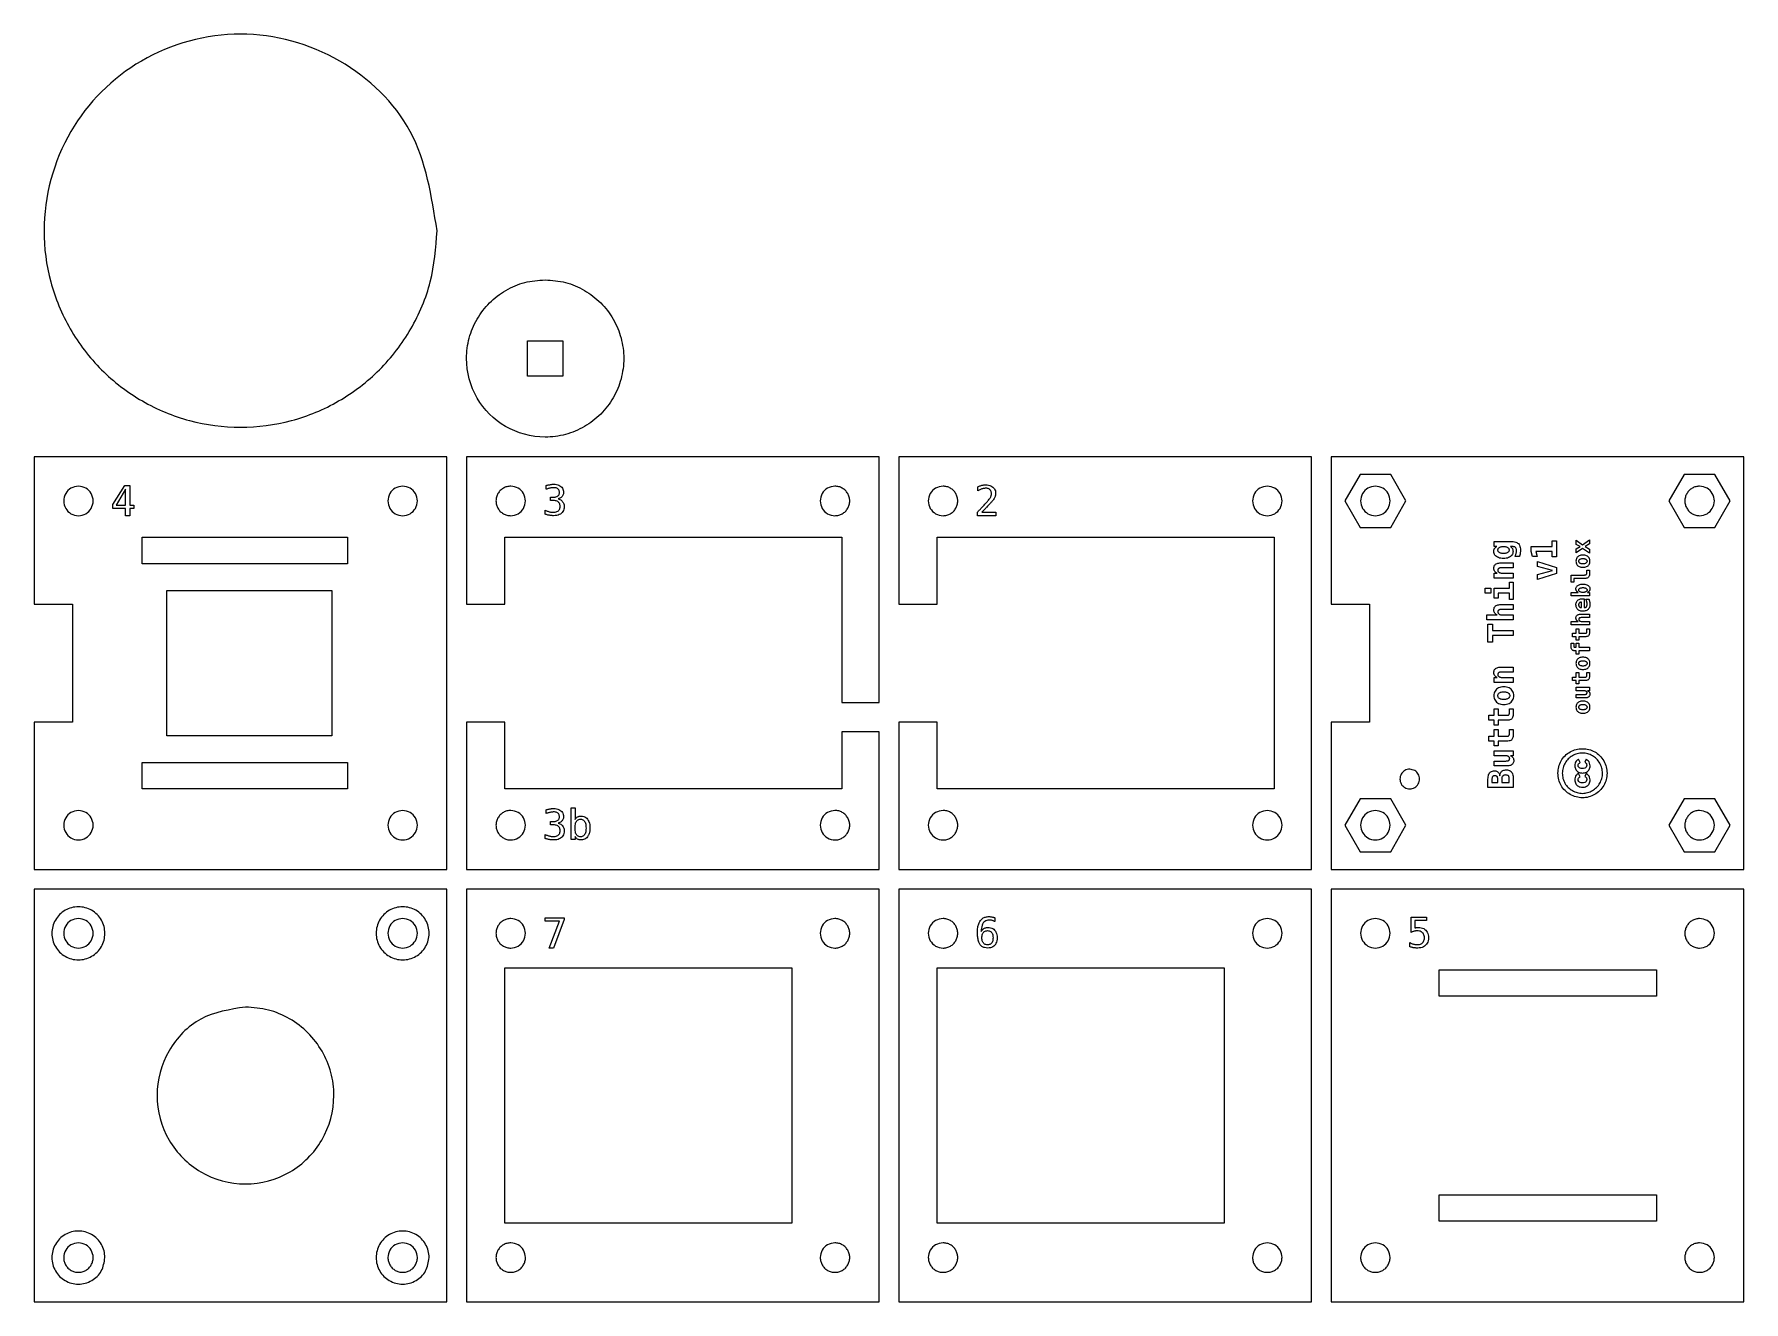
# Model space of a CAD drawing. Extents: x 2 to 176, y 2 to 131.
import ezdxf

# ---------------------------------------------------------------- set-up
doc = ezdxf.new("R2010")
doc.units = 0
for name, color, linetype in [('Material', 7, 'CONTINUOUS'), ('Material_Button', 7, 'CONTINUOUS'), ('Screws', 7, 'CONTINUOUS'), ('Text', 7, 'CONTINUOUS')]:
    doc.layers.add(name, color=color, linetype=linetype)

msp = doc.modelspace()

# ---------------------------------------------------------------- linework, layer by layer
at = {"layer": 'Material', "color": 1}
for p, q in [((53.999805, 106.000157), (53.999805, 106.000157)), ((52.200088, 99.800087), (55.800075, 99.800087)), ((52.200088, 96.2001), (52.200088, 99.800087)), ((52.200088, 99.800087), (52.200088, 99.800087)), ((55.800075, 99.800087), (55.800075, 96.2001)), ((55.800075, 96.2001), (52.200088, 96.2001)), ((1.999809, 88.000222), (1.999809, 73.000001)), ((44.000208, 88.000222), (1.999809, 88.000222)), ((1.999809, 88.000222), (1.999809, 88.000222)), ((44.000208, 45.999823), (44.000208, 88.000222)), ((46.000018, 88.000222), (46.000018, 73.000001)), ((87.999866, 88.000222), (46.000018, 88.000222)), ((46.000018, 88.000222), (46.000018, 88.000222)), ((87.999866, 62.999853), (87.999866, 88.000222)), ((90.000226, 88.000222), (90.000226, 73.000001)), ((132.000075, 88.000222), (90.000226, 88.000222)), ((90.000226, 88.000222), (90.000226, 88.000222)), ((132.000075, 45.999823), (132.000075, 88.000222)), ((133.999882, 88.000222), (133.999882, 73.000001)), ((175.99973, 88.000222), (133.999882, 88.000222)), ((133.999882, 88.000222), (133.999882, 88.000222)), ((175.99973, 45.999823), (175.99973, 88.000222)), ((6.499931, 84.999957), (6.499931, 84.999957)), ((39.500088, 84.999957), (39.500088, 84.999957)), ((50.500139, 84.999957), (50.500139, 84.999957)), ((83.499743, 84.999957), (83.499743, 84.999957)), ((94.499797, 84.999957), (94.499797, 84.999957)), ((127.499951, 84.999957), (127.499951, 84.999957)), ((138.500005, 84.999957), (138.500005, 84.999957)), ((171.500159, 84.999957), (171.500159, 84.999957)), ((12.999861, 79.799792), (33.89974, 79.799792)), ((12.999861, 77.09994), (12.999861, 79.799792)), ((12.999861, 79.799792), (12.999861, 79.799792)), ((33.89974, 79.799792), (33.89974, 77.09994)), ((49.899866, 73.000001), (49.899866, 79.799792)), ((49.899866, 79.799792), (84.199786, 79.799792)), ((84.199786, 79.799792), (84.199786, 62.999853)), ((93.900075, 73.000001), (93.900075, 79.799792)), ((93.900075, 79.799792), (128.199995, 79.799792)), ((128.199995, 79.799792), (128.199995, 54.200252)), ((33.89974, 77.09994), (12.999861, 77.09994)), ((15.500174, 74.400087), (32.300113, 74.400087)), ((15.500174, 59.599956), (15.500174, 74.400087)), ((15.500174, 74.400087), (15.500174, 74.400087)), ((32.300113, 74.400087), (32.300113, 59.599956)), ((1.999809, 73.000001), (5.900208, 73.000001)), ((5.900208, 73.000001), (5.900208, 61.000044)), ((46.000018, 73.000001), (49.899866, 73.000001)), ((90.000226, 73.000001), (93.900075, 73.000001)), ((133.999882, 73.000001), (137.89973, 73.000001)), ((137.89973, 73.000001), (137.89973, 61.000044)), ((84.199786, 62.999853), (87.999866, 62.999853)), ((5.900208, 61.000044), (1.999809, 61.000044)), ((1.999809, 61.000044), (1.999809, 45.999823)), ((46.000018, 61.000044), (46.000018, 45.999823)), ((49.899866, 61.000044), (46.000018, 61.000044)), ((46.000018, 61.000044), (46.000018, 61.000044)), ((49.899866, 54.200252), (49.899866, 61.000044)), ((93.900075, 61.000044), (90.000226, 61.000044)), ((90.000226, 61.000044), (90.000226, 45.999823)), ((93.900075, 54.200252), (93.900075, 61.000044)), ((137.89973, 61.000044), (133.999882, 61.000044)), ((133.999882, 61.000044), (133.999882, 45.999823)), ((32.300113, 59.599956), (15.500174, 59.599956)), ((87.999866, 60.000139), (84.199786, 60.000139)), ((84.199786, 60.000139), (84.199786, 54.200252)), ((87.999866, 45.999823), (87.999866, 60.000139)), ((12.999861, 56.900106), (33.89974, 56.900106)), ((12.999861, 54.200252), (12.999861, 56.900106)), ((12.999861, 56.900106), (12.999861, 56.900106)), ((33.89974, 56.900106), (33.89974, 54.200252)), ((142.000221, 56.200062), (142.000221, 56.200062)), ((33.89974, 54.200252), (12.999861, 54.200252)), ((84.199786, 54.200252), (49.899866, 54.200252)), ((128.199995, 54.200252), (93.900075, 54.200252)), ((6.499931, 51.999802), (6.499931, 51.999802)), ((39.500088, 51.999802), (39.500088, 51.999802)), ((50.500139, 51.999802), (50.500139, 51.999802)), ((83.499743, 51.999802), (83.499743, 51.999802)), ((94.499797, 51.999802), (94.499797, 51.999802)), ((127.499951, 51.999802), (127.499951, 51.999802)), ((138.500005, 51.999802), (138.500005, 51.999802)), ((171.500159, 51.999802), (171.500159, 51.999802)), ((1.999809, 45.999823), (44.000208, 45.999823)), ((46.000018, 45.999823), (87.999866, 45.999823)), ((90.000226, 45.999823), (132.000075, 45.999823)), ((133.999882, 45.999823), (175.99973, 45.999823)), ((1.999809, 44.000013), (1.999809, 2.000165)), ((44.000208, 44.000013), (1.999809, 44.000013)), ((1.999809, 44.000013), (1.999809, 44.000013)), ((44.000208, 2.000165), (44.000208, 44.000013)), ((46.000018, 44.000013), (46.000018, 2.000165)), ((87.999866, 44.000013), (46.000018, 44.000013)), ((46.000018, 44.000013), (46.000018, 44.000013)), ((87.999866, 2.000165), (87.999866, 44.000013)), ((90.000226, 44.000013), (90.000226, 2.000165)), ((132.000075, 44.000013), (90.000226, 44.000013)), ((90.000226, 44.000013), (90.000226, 44.000013)), ((132.000075, 2.000165), (132.000075, 44.000013)), ((133.999882, 44.000013), (133.999882, 2.000165)), ((175.99973, 44.000013), (133.999882, 44.000013)), ((133.999882, 44.000013), (133.999882, 44.000013)), ((175.99973, 2.000165), (175.99973, 44.000013)), ((6.499931, 40.999748), (6.499931, 40.999748)), ((39.500088, 40.999748), (39.500088, 40.999748)), ((50.500139, 40.999748), (50.500139, 40.999748)), ((83.499743, 40.999748), (83.499743, 40.999748)), ((94.499797, 40.999748), (94.499797, 40.999748)), ((127.499951, 40.999748), (127.499951, 40.999748)), ((138.500005, 40.999748), (138.500005, 40.999748)), ((171.500159, 40.999748), (171.500159, 40.999748)), ((49.899866, 36.000226), (79.099943, 36.000226)), ((49.899866, 9.999954), (49.899866, 36.000226)), ((49.899866, 36.000226), (49.899866, 36.000226)), ((79.099943, 36.000226), (79.099943, 9.999954)), ((93.900075, 36.000226), (123.100152, 36.000226)), ((93.900075, 9.999954), (93.900075, 36.000226)), ((93.900075, 36.000226), (93.900075, 36.000226)), ((123.100152, 36.000226), (123.100152, 9.999954)), ((144.999936, 35.800134), (167.09981, 35.800134)), ((144.999936, 33.100283), (144.999936, 35.800134)), ((144.999936, 35.800134), (144.999936, 35.800134)), ((167.09981, 35.800134), (167.09981, 33.100283)), ((167.09981, 33.100283), (144.999936, 33.100283)), ((23.499961, 32.000057), (23.499961, 32.000057)), ((144.999936, 12.899897), (167.09981, 12.899897)), ((144.999936, 10.200044), (144.999936, 12.899897)), ((144.999936, 12.899897), (144.999936, 12.899897)), ((167.09981, 12.899897), (167.09981, 10.200044)), ((79.099943, 9.999954), (49.899866, 9.999954)), ((123.100152, 9.999954), (93.900075, 9.999954)), ((167.09981, 10.200044), (144.999936, 10.200044)), ((6.499931, 8.000144), (6.499931, 8.000144)), ((39.500088, 8.000144), (39.500088, 8.000144)), ((50.500139, 8.000144), (50.500139, 8.000144)), ((83.499743, 8.000144), (83.499743, 8.000144)), ((94.499797, 8.000144), (94.499797, 8.000144)), ((127.499951, 8.000144), (127.499951, 8.000144)), ((138.500005, 8.000144), (138.500005, 8.000144)), ((171.500159, 8.000144), (171.500159, 8.000144)), ((1.999809, 2.000165), (44.000208, 2.000165)), ((46.000018, 2.000165), (87.999866, 2.000165)), ((90.000226, 2.000165), (132.000075, 2.000165)), ((133.999882, 2.000165), (175.99973, 2.000165))]:
    msp.add_line(p, q, dxfattribs=at)
for points, knots in [([(53.999805, 106.000157), (53.299733, 105.946806), (51.905385, 105.840545), (49.95406, 105.001096), (48.277656, 103.723878), (46.992046, 102.045396), (46.184604, 100.093463), (45.812275, 97.306472), (46.751851, 93.807751), (49.807714, 90.751858), (53.30653, 89.812289), (56.093325, 90.184617), (58.045854, 90.992059), (59.722088, 92.27767), (61.007694, 93.95407), (61.816005, 95.905408), (62.092563, 97.999811), (61.816137, 100.094472), (61.007869, 102.045314), (59.722357, 103.724148), (58.045773, 105.001272), (56.09433, 105.84068), (54.699911, 105.946851), (53.999805, 106.000157)], [0, 0, 0, 0, 2.09422, 4.171109, 6.265329, 8.359549, 10.436438, 12.530658, 16.71339, 20.77207, 24.954802, 27.049022, 29.125912, 31.220132, 33.314352, 35.391241, 37.485462, 39.579774, 41.656753, 43.751065, 45.845377, 47.922356, 50.016668, 50.016668, 50.016668, 50.016668]), ([(6.499931, 84.999957), (6.76432, 84.958715), (7.285259, 84.877454), (7.858756, 84.28036), (8.071364, 83.501478), (7.858756, 82.714413), (7.285259, 82.141379), (6.499931, 81.928614), (5.714602, 82.141379), (5.141105, 82.714413), (4.928497, 83.501478), (5.141105, 84.28036), (5.714602, 84.877454), (6.235541, 84.958715), (6.499931, 84.999957)], [0, 0, 0, 0, 0.784194, 1.545134, 2.329328, 3.113522, 3.874462, 4.658656, 5.44285, 6.20379, 6.987984, 7.772178, 8.533118, 9.317312, 9.317312, 9.317312, 9.317312]), ([(39.500088, 84.999957), (39.764477, 84.958715), (40.285416, 84.877454), (40.858912, 84.28036), (41.07152, 83.501478), (40.858912, 82.714414), (40.285416, 82.141379), (39.500087, 81.928614), (38.714758, 82.141378), (38.14126, 82.714413), (37.928652, 83.501478), (38.14126, 84.280361), (38.714758, 84.877455), (39.235698, 84.958715), (39.500088, 84.999957)], [0, 0, 0, 0, 0.784194, 1.545133, 2.329327, 3.113521, 3.87446, 4.658654, 5.442849, 6.203789, 6.987984, 7.772179, 8.533119, 9.317314, 9.317314, 9.317314, 9.317314]), ([(50.500139, 84.999957), (50.76453, 84.958715), (51.285471, 84.877453), (51.858951, 84.280365), (52.071621, 83.50146), (51.858781, 82.714479), (51.286137, 82.141141), (50.630089, 81.9651), (50.107557, 82.034765), (49.741388, 82.186113), (49.427023, 82.427137), (49.185902, 82.741463), (49.034296, 83.10736), (48.982375, 83.500094), (49.034295, 83.892867), (49.185905, 84.258647), (49.427011, 84.573405), (49.741435, 84.81282), (50.107385, 84.970142), (50.368859, 84.989991), (50.500139, 84.999957)], [0, 0, 0, 0, 0.784194, 1.545133, 2.329327, 3.113521, 3.87446, 4.658654, 5.051361, 5.440817, 5.833524, 6.226231, 6.615687, 7.008393, 7.4011, 7.790556, 8.183263, 8.57597, 8.965426, 9.358133, 9.358133, 9.358133, 9.358133]), ([(83.499743, 84.999957), (83.631023, 84.989991), (83.892496, 84.970142), (84.258447, 84.81282), (84.572871, 84.573405), (84.813976, 84.258647), (84.965586, 83.892867), (85.017506, 83.500094), (84.965585, 83.10736), (84.813979, 82.741463), (84.572858, 82.427137), (84.258493, 82.186113), (83.892324, 82.034765), (83.369792, 81.9651), (82.713745, 82.141141), (82.141101, 82.714479), (81.92826, 83.50146), (82.140931, 84.280365), (82.714411, 84.877453), (83.235352, 84.958715), (83.499743, 84.999957)], [0, 0, 0, 0, 0.392707, 0.782163, 1.17487, 1.567576, 1.957033, 2.349739, 2.742446, 3.131902, 3.524609, 3.917316, 4.306772, 4.699478, 5.483672, 6.244612, 7.028806, 7.812999, 8.573939, 9.358133, 9.358133, 9.358133, 9.358133]), ([(94.499797, 84.999957), (94.631077, 84.989991), (94.89255, 84.970142), (95.2585, 84.812819), (95.572923, 84.573404), (95.814028, 84.258646), (95.965638, 83.892867), (96.017558, 83.500094), (95.965637, 83.10736), (95.814031, 82.741464), (95.57291, 82.427138), (95.258546, 82.186114), (94.892378, 82.034765), (94.369846, 81.9651), (93.713798, 82.14114), (93.141153, 82.714478), (92.928312, 83.50146), (93.140982, 84.280366), (93.714464, 84.877454), (94.235406, 84.958715), (94.499797, 84.999957)], [0, 0, 0, 0, 0.392706, 0.782162, 1.174868, 1.567574, 1.95703, 2.349736, 2.742443, 3.131898, 3.524605, 3.917311, 4.306767, 4.699473, 5.483668, 6.244608, 7.028803, 7.812997, 8.573938, 9.358133, 9.358133, 9.358133, 9.358133]), ([(127.499951, 84.999957), (127.764341, 84.958715), (128.285281, 84.877455), (128.858778, 84.280361), (129.071387, 83.501478), (128.858778, 82.714413), (128.285281, 82.141378), (127.499951, 81.928614), (126.714622, 82.141379), (126.141126, 82.714414), (125.928518, 83.501478), (126.141126, 84.28036), (126.714622, 84.877454), (127.235561, 84.958715), (127.499951, 84.999957)], [0, 0, 0, 0, 0.784195, 1.545135, 2.32933, 3.113525, 3.874465, 4.65866, 5.442853, 6.203793, 6.987987, 7.77218, 8.53312, 9.317314, 9.317314, 9.317314, 9.317314]), ([(138.500005, 84.999957), (138.764395, 84.958715), (139.285334, 84.877454), (139.85883, 84.28036), (140.071438, 83.501478), (139.85883, 82.714414), (139.285334, 82.141379), (138.500005, 81.928614), (137.714675, 82.141378), (137.141178, 82.714413), (136.92857, 83.501478), (137.141178, 84.280361), (137.714675, 84.877455), (138.235615, 84.958715), (138.500005, 84.999957)], [0, 0, 0, 0, 0.784194, 1.545133, 2.329327, 3.113521, 3.87446, 4.658654, 5.442849, 6.203789, 6.987984, 7.772179, 8.533119, 9.317314, 9.317314, 9.317314, 9.317314]), ([(171.500159, 84.999957), (171.76455, 84.958715), (172.285492, 84.877454), (172.858974, 84.280366), (173.071645, 83.50146), (172.858804, 82.714478), (172.286158, 82.14114), (171.63011, 81.9651), (171.107578, 82.034765), (170.74141, 82.186114), (170.427046, 82.427138), (170.185925, 82.741464), (170.034319, 83.10736), (169.982398, 83.500094), (170.034318, 83.892867), (170.185928, 84.258646), (170.427033, 84.573404), (170.741456, 84.812819), (171.107406, 84.970142), (171.368879, 84.989991), (171.500159, 84.999957)], [0, 0, 0, 0, 0.784195, 1.545135, 2.32933, 3.113525, 3.874465, 4.65866, 5.051366, 5.440822, 5.833528, 6.226234, 6.61569, 7.008396, 7.401102, 7.790558, 8.183264, 8.575971, 8.965426, 9.358133, 9.358133, 9.358133, 9.358133]), ([(142.000221, 56.200062), (142.176482, 56.172567), (142.523776, 56.118392), (142.906097, 55.720334), (143.047877, 55.201063), (142.905983, 54.676412), (142.524219, 54.294174), (142.086847, 54.176849), (141.738466, 54.223222), (141.49431, 54.324102), (141.284692, 54.484781), (141.123909, 54.694344), (141.022816, 54.9383), (140.988193, 55.200153), (141.022815, 55.462032), (141.123912, 55.705909), (141.284684, 55.915761), (141.494341, 56.075367), (141.738351, 56.180228), (141.91269, 56.193432), (142.000221, 56.200062)], [0, 0, 0, 0, 0.522796, 1.030089, 1.552886, 2.075682, 2.582975, 3.105771, 3.367606, 3.627273, 3.889108, 4.150943, 4.41061, 4.672445, 4.93428, 5.193947, 5.455782, 5.717617, 5.977284, 6.239119, 6.239119, 6.239119, 6.239119]), ([(6.499931, 51.999802), (6.76432, 51.95856), (7.28526, 51.877299), (7.858757, 51.280204), (8.071364, 50.501321), (7.858756, 49.714257), (7.285259, 49.141223), (6.499931, 48.928458), (5.714602, 49.141223), (5.141105, 49.714257), (4.928497, 50.501321), (5.141104, 51.280204), (5.714601, 51.877299), (6.235541, 51.95856), (6.499931, 51.999802)], [0, 0, 0, 0, 0.784195, 1.545135, 2.32933, 3.113524, 3.874463, 4.658657, 5.442851, 6.20379, 6.987984, 7.772179, 8.533119, 9.317314, 9.317314, 9.317314, 9.317314]), ([(39.500088, 51.999802), (39.764477, 51.95856), (40.285417, 51.877299), (40.858913, 51.280204), (41.07152, 50.501321), (40.858912, 49.714257), (40.285416, 49.141223), (39.500087, 48.928458), (38.714758, 49.141222), (38.14126, 49.714256), (37.928652, 50.501321), (38.141259, 51.280205), (38.714757, 51.8773), (39.235697, 51.95856), (39.500088, 51.999802)], [0, 0, 0, 0, 0.784194, 1.545135, 2.329329, 3.113522, 3.874462, 4.658655, 5.44285, 6.20379, 6.987984, 7.77218, 8.533121, 9.317316, 9.317316, 9.317316, 9.317316]), ([(50.500139, 51.999802), (50.76453, 51.95856), (51.285471, 51.877297), (51.858952, 51.280209), (52.071621, 50.501303), (51.85878, 49.714322), (51.286137, 49.140985), (50.630089, 48.964944), (50.107557, 49.034608), (49.741389, 49.185957), (49.427024, 49.426981), (49.185902, 49.741306), (49.034296, 50.107203), (48.982375, 50.499937), (49.034295, 50.89271), (49.185905, 51.258491), (49.42701, 51.573249), (49.741434, 51.812664), (50.107385, 51.969987), (50.368859, 51.989836), (50.500139, 51.999802)], [0, 0, 0, 0, 0.784194, 1.545135, 2.329329, 3.113522, 3.874462, 4.658655, 5.051362, 5.440818, 5.833524, 6.226231, 6.615687, 7.008394, 7.401101, 7.790557, 8.183264, 8.575971, 8.965428, 9.358135, 9.358135, 9.358135, 9.358135]), ([(83.499743, 51.999802), (83.631023, 51.989836), (83.892497, 51.969987), (84.258447, 51.812664), (84.572871, 51.573249), (84.813977, 51.258491), (84.965587, 50.89271), (85.017506, 50.499937), (84.965585, 50.107203), (84.813979, 49.741306), (84.572858, 49.426981), (84.258493, 49.185957), (83.892324, 49.034608), (83.369792, 48.964944), (82.713745, 49.140985), (82.141101, 49.714322), (81.928261, 50.501303), (82.14093, 51.280209), (82.71441, 51.877297), (83.235352, 51.95856), (83.499743, 51.999802)], [0, 0, 0, 0, 0.392707, 0.782164, 1.174871, 1.567578, 1.957034, 2.349741, 2.742448, 3.131904, 3.52461, 3.917317, 4.306773, 4.69948, 5.483673, 6.244612, 7.028806, 7.813, 8.57394, 9.358135, 9.358135, 9.358135, 9.358135]), ([(94.499797, 51.999802), (94.631077, 51.989836), (94.89255, 51.969987), (95.2585, 51.812663), (95.572924, 51.573248), (95.814029, 51.25849), (95.965638, 50.89271), (96.017558, 50.499937), (95.965637, 50.107204), (95.814031, 49.741307), (95.57291, 49.426982), (95.258546, 49.185958), (94.892378, 49.034609), (94.369846, 48.964944), (93.713798, 49.140983), (93.141153, 49.714321), (92.928312, 50.501303), (93.140981, 51.28021), (93.714463, 51.877299), (94.235406, 51.95856), (94.499797, 51.999802)], [0, 0, 0, 0, 0.392707, 0.782163, 1.174869, 1.567576, 1.957032, 2.349738, 2.742444, 3.1319, 3.524606, 3.917312, 4.306768, 4.699474, 5.483668, 6.244609, 7.028803, 7.812998, 8.573939, 9.358135, 9.358135, 9.358135, 9.358135]), ([(127.499951, 51.999802), (127.764341, 51.95856), (128.285281, 51.8773), (128.858779, 51.280205), (129.071386, 50.501321), (128.858778, 49.714256), (128.285281, 49.141222), (127.499951, 48.928458), (126.714623, 49.141223), (126.141126, 49.714257), (125.928519, 50.501321), (126.141125, 51.280204), (126.714622, 51.877299), (127.235561, 51.95856), (127.499951, 51.999802)], [0, 0, 0, 0, 0.784195, 1.545136, 2.329332, 3.113526, 3.874466, 4.658661, 5.442854, 6.203794, 6.987987, 7.772181, 8.533122, 9.317316, 9.317316, 9.317316, 9.317316]), ([(138.500005, 51.999802), (138.764395, 51.95856), (139.285334, 51.877299), (139.858831, 51.280204), (140.071438, 50.501321), (139.85883, 49.714257), (139.285333, 49.141223), (138.500005, 48.928458), (137.714676, 49.141222), (137.141178, 49.714256), (136.92857, 50.501321), (137.141177, 51.280205), (137.714675, 51.8773), (138.235615, 51.95856), (138.500005, 51.999802)], [0, 0, 0, 0, 0.784194, 1.545135, 2.329329, 3.113522, 3.874462, 4.658655, 5.44285, 6.20379, 6.987984, 7.77218, 8.533121, 9.317316, 9.317316, 9.317316, 9.317316]), ([(171.500159, 51.999802), (171.764551, 51.95856), (172.285493, 51.877299), (172.858975, 51.28021), (173.071645, 50.501303), (172.858803, 49.714321), (172.286158, 49.140983), (171.63011, 48.964944), (171.107578, 49.034609), (170.74141, 49.185958), (170.427046, 49.426982), (170.185925, 49.741307), (170.034319, 50.107204), (169.982399, 50.499937), (170.034318, 50.89271), (170.185928, 51.25849), (170.427033, 51.573248), (170.741456, 51.812663), (171.107406, 51.969987), (171.368879, 51.989836), (171.500159, 51.999802)], [0, 0, 0, 0, 0.784195, 1.545136, 2.329332, 3.113526, 3.874466, 4.658661, 5.051367, 5.440822, 5.833529, 6.226235, 6.61569, 7.008396, 7.401103, 7.790559, 8.183266, 8.575972, 8.965428, 9.358135, 9.358135, 9.358135, 9.358135]), ([(6.499931, 40.999748), (6.76432, 40.958506), (7.285259, 40.877245), (7.858756, 40.280152), (8.071364, 39.501269), (7.858756, 38.714205), (7.285259, 38.141171), (6.499931, 37.928407), (5.714602, 38.141171), (5.141105, 38.714205), (4.928497, 39.501269), (5.141105, 40.280152), (5.714602, 40.877245), (6.235541, 40.958506), (6.499931, 40.999748)], [0, 0, 0, 0, 0.784194, 1.545133, 2.329327, 3.113521, 3.87446, 4.658654, 5.442848, 6.203788, 6.987981, 7.772175, 8.533115, 9.317308, 9.317308, 9.317308, 9.317308]), ([(39.500088, 40.999748), (39.764477, 40.958506), (40.285416, 40.877245), (40.858912, 40.280152), (41.07152, 39.501269), (40.858912, 38.714206), (40.285416, 38.141172), (39.500087, 37.928407), (38.714758, 38.141171), (38.14126, 38.714205), (37.928652, 39.501269), (38.14126, 40.280152), (38.714758, 40.877246), (39.235698, 40.958506), (39.500088, 40.999748)], [0, 0, 0, 0, 0.784193, 1.545133, 2.329326, 3.11352, 3.874459, 4.658653, 5.442847, 6.203787, 6.987982, 7.772176, 8.533116, 9.317311, 9.317311, 9.317311, 9.317311]), ([(50.500139, 40.999748), (50.764529, 40.958506), (51.28547, 40.877244), (51.858951, 40.280156), (52.071621, 39.501252), (51.85878, 38.714271), (51.286137, 38.140933), (50.630089, 37.964893), (50.107557, 38.034557), (49.741389, 38.185905), (49.427024, 38.426929), (49.185902, 38.741255), (49.034296, 39.107152), (48.982375, 39.499886), (49.034295, 39.892659), (49.185906, 40.258438), (49.427011, 40.573196), (49.741435, 40.812611), (50.107385, 40.969933), (50.368859, 40.989782), (50.500139, 40.999748)], [0, 0, 0, 0, 0.784193, 1.545133, 2.329326, 3.11352, 3.874459, 4.658653, 5.051359, 5.440815, 5.833522, 6.226228, 6.615684, 7.008391, 7.401098, 7.790554, 8.18326, 8.575967, 8.965423, 9.358129, 9.358129, 9.358129, 9.358129]), ([(83.499743, 40.999748), (83.631023, 40.989782), (83.892496, 40.969933), (84.258446, 40.812611), (84.57287, 40.573196), (84.813976, 40.258438), (84.965586, 39.892659), (85.017507, 39.499886), (84.965585, 39.107152), (84.813979, 38.741255), (84.572858, 38.426929), (84.258493, 38.185905), (83.892324, 38.034557), (83.369792, 37.964893), (82.713745, 38.140933), (82.141101, 38.714271), (81.92826, 39.501252), (82.140931, 40.280156), (82.714411, 40.877244), (83.235352, 40.958506), (83.499743, 40.999748)], [0, 0, 0, 0, 0.392707, 0.782163, 1.174869, 1.567576, 1.957032, 2.349738, 2.742445, 3.131901, 3.524608, 3.917314, 4.30677, 4.699477, 5.48367, 6.24461, 7.028803, 7.812997, 8.573936, 9.358129, 9.358129, 9.358129, 9.358129]), ([(94.499797, 40.999748), (94.631077, 40.989782), (94.89255, 40.969933), (95.258499, 40.81261), (95.572923, 40.573195), (95.814028, 40.258437), (95.965638, 39.892658), (96.017558, 39.499886), (95.965637, 39.107152), (95.814031, 38.741256), (95.57291, 38.42693), (95.258546, 38.185906), (94.892378, 38.034558), (94.369846, 37.964893), (93.713798, 38.140932), (93.141153, 38.71427), (92.928311, 39.501252), (93.140983, 40.280157), (93.714464, 40.877245), (94.235406, 40.958506), (94.499797, 40.999748)], [0, 0, 0, 0, 0.392706, 0.782162, 1.174868, 1.567574, 1.95703, 2.349736, 2.742442, 3.131897, 3.524603, 3.917309, 4.306765, 4.699471, 5.483666, 6.244606, 7.0288, 7.812995, 8.573935, 9.358129, 9.358129, 9.358129, 9.358129]), ([(127.499951, 40.999748), (127.764341, 40.958506), (128.285281, 40.877246), (128.858778, 40.280152), (129.071387, 39.501269), (128.858778, 38.714205), (128.285281, 38.141171), (127.499951, 37.928407), (126.714623, 38.141172), (126.141126, 38.714206), (125.928518, 39.501269), (126.141126, 40.280152), (126.714623, 40.877245), (127.235562, 40.958506), (127.499951, 40.999748)], [0, 0, 0, 0, 0.784194, 1.545135, 2.329329, 3.113523, 3.874464, 4.658658, 5.442851, 6.203791, 6.987984, 7.772178, 8.533117, 9.317311, 9.317311, 9.317311, 9.317311]), ([(138.500005, 40.999748), (138.764395, 40.958506), (139.285334, 40.877245), (139.85883, 40.280152), (140.071438, 39.501269), (139.85883, 38.714206), (139.285334, 38.141172), (138.500005, 37.928407), (137.714676, 38.141171), (137.141178, 38.714205), (136.928569, 39.501269), (137.141178, 40.280152), (137.714676, 40.877246), (138.235615, 40.958506), (138.500005, 40.999748)], [0, 0, 0, 0, 0.784193, 1.545133, 2.329326, 3.11352, 3.874459, 4.658653, 5.442847, 6.203787, 6.987982, 7.772176, 8.533116, 9.317311, 9.317311, 9.317311, 9.317311]), ([(171.500159, 40.999748), (171.76455, 40.958506), (172.285492, 40.877245), (172.858974, 40.280157), (173.071645, 39.501252), (172.858803, 38.71427), (172.286158, 38.140932), (171.63011, 37.964893), (171.107578, 38.034558), (170.74141, 38.185906), (170.427046, 38.42693), (170.185925, 38.741256), (170.03432, 39.107152), (169.982398, 39.499886), (170.034319, 39.892658), (170.185929, 40.258437), (170.427034, 40.573195), (170.741457, 40.81261), (171.107406, 40.969933), (171.368879, 40.989782), (171.500159, 40.999748)], [0, 0, 0, 0, 0.784194, 1.545135, 2.329329, 3.113523, 3.874464, 4.658658, 5.051364, 5.44082, 5.833526, 6.226232, 6.615687, 7.008394, 7.4011, 7.790555, 8.183261, 8.575967, 8.965423, 9.358129, 9.358129, 9.358129, 9.358129]), ([(23.499961, 32.000057), (24.287563, 31.940076), (25.85625, 31.820611), (28.051586, 30.876304), (29.937643, 29.439469), (31.384041, 27.551177), (32.292521, 25.355211), (32.711311, 22.21982), (31.655421, 18.283248), (28.212219, 14.847006), (23.500101, 13.570369), (18.787572, 14.846752), (15.346243, 18.285291), (14.070972, 23.008125), (15.346019, 27.682011), (18.78741, 31.265149), (21.913425, 31.752641), (23.499961, 32.000057)], [0, 0, 0, 0, 2.356055, 4.692611, 7.048665, 9.40472, 11.741276, 14.09733, 18.803041, 23.369184, 28.074895, 32.780424, 37.346398, 42.051927, 46.757638, 51.323779, 56.029489, 56.029489, 56.029489, 56.029489]), ([(6.499931, 8.000144), (6.7643, 7.958855), (7.2852, 7.877501), (7.858989, 7.281096), (8.034918, 6.630893), (7.965269, 6.107585), (7.813917, 5.741571), (7.572894, 5.427164), (7.258568, 5.186054), (6.892673, 5.034445), (6.499931, 4.982525), (6.107188, 5.034445), (5.741294, 5.186054), (5.426967, 5.427164), (5.185944, 5.741571), (5.034592, 6.107585), (4.964943, 6.630893), (5.140872, 7.281096), (5.714661, 7.877501), (6.235561, 7.958855), (6.499931, 8.000144)], [0, 0, 0, 0, 0.784194, 1.545133, 2.329327, 2.722034, 3.11149, 3.504197, 3.896903, 4.28636, 4.679066, 5.071773, 5.461229, 5.853936, 6.246643, 6.636099, 7.028806, 7.812999, 8.573939, 9.358133, 9.358133, 9.358133, 9.358133]), ([(39.500088, 8.000144), (39.764457, 7.958855), (40.285356, 7.877501), (40.859145, 7.281096), (41.035074, 6.630893), (40.965425, 6.107585), (40.814074, 5.741571), (40.573051, 5.427164), (40.258724, 5.186054), (39.89283, 5.034445), (39.500087, 4.982525), (39.107345, 5.034444), (38.74145, 5.186053), (38.427123, 5.427163), (38.186099, 5.74157), (38.034747, 6.107584), (37.965098, 6.630893), (38.141028, 7.281097), (38.714818, 7.877502), (39.235718, 7.958855), (39.500088, 8.000144)], [0, 0, 0, 0, 0.784193, 1.545133, 2.329326, 2.722033, 3.111489, 3.504195, 3.896902, 4.286358, 4.679065, 5.071772, 5.461228, 5.853935, 6.246642, 6.636099, 7.028806, 7.813, 8.57394, 9.358135, 9.358135, 9.358135, 9.358135]), ([(50.500139, 8.000144), (50.764508, 7.958855), (51.285408, 7.877501), (51.859196, 7.281096), (52.035126, 6.630893), (51.965476, 6.107585), (51.814125, 5.741571), (51.573102, 5.427164), (51.258776, 5.186057), (50.89288, 5.034434), (50.500112, 4.982562), (50.107292, 5.034305), (49.74127, 5.185865), (49.426807, 5.426956), (49.185715, 5.741419), (49.034156, 6.107443), (48.982413, 6.500254), (49.034284, 6.893054), (49.185909, 7.258835), (49.427011, 7.573592), (49.741435, 7.813007), (50.107385, 7.970329), (50.368859, 7.990178), (50.500139, 8.000144)], [0, 0, 0, 0, 0.784193, 1.545133, 2.329326, 2.722033, 3.111489, 3.504195, 3.896902, 4.286358, 4.679065, 5.071863, 5.461409, 5.854208, 6.247007, 6.636553, 7.029352, 7.422058, 7.811514, 8.204221, 8.596927, 8.986383, 9.37909, 9.37909, 9.37909, 9.37909]), ([(83.499743, 8.000144), (83.631023, 7.990178), (83.892496, 7.970329), (84.258446, 7.813007), (84.572871, 7.573592), (84.813973, 7.258835), (84.965597, 6.893054), (85.017469, 6.500254), (84.965726, 6.107443), (84.814166, 5.741419), (84.573075, 5.426956), (84.258612, 5.185865), (83.892589, 5.034305), (83.49977, 4.982562), (83.107002, 5.034434), (82.741106, 5.186057), (82.42678, 5.427164), (82.185757, 5.741571), (82.034405, 6.107585), (81.964756, 6.630893), (82.140685, 7.281096), (82.714474, 7.877501), (83.235373, 7.958855), (83.499743, 8.000144)], [0, 0, 0, 0, 0.392707, 0.782163, 1.174869, 1.567576, 1.957032, 2.349738, 2.742537, 3.132083, 3.524882, 3.917681, 4.307227, 4.700025, 5.092732, 5.482188, 5.874894, 6.267601, 6.657057, 7.049764, 7.833957, 8.594896, 9.37909, 9.37909, 9.37909, 9.37909]), ([(94.499797, 8.000144), (94.631077, 7.990178), (94.89255, 7.970329), (95.258499, 7.813006), (95.572923, 7.573591), (95.814025, 7.258834), (95.965649, 6.893053), (96.01752, 6.500254), (95.965777, 6.107444), (95.814218, 5.74142), (95.573127, 5.426957), (95.258665, 5.185866), (94.892643, 5.034306), (94.499824, 4.982562), (94.107055, 5.034433), (93.741159, 5.186056), (93.426832, 5.427163), (93.185808, 5.74157), (93.034457, 6.107584), (92.964807, 6.630893), (93.140737, 7.281097), (93.714527, 7.877502), (94.235427, 7.958855), (94.499797, 8.000144)], [0, 0, 0, 0, 0.392706, 0.782162, 1.174868, 1.567574, 1.95703, 2.349736, 2.742534, 3.132079, 3.524878, 3.917676, 4.307221, 4.70002, 5.092727, 5.482183, 5.87489, 6.267597, 6.657054, 7.049761, 7.833955, 8.594895, 9.37909, 9.37909, 9.37909, 9.37909]), ([(127.499951, 8.000144), (127.764321, 7.958855), (128.285221, 7.877502), (128.859011, 7.281097), (129.034941, 6.630893), (128.965291, 6.107584), (128.81394, 5.74157), (128.572916, 5.427163), (128.258589, 5.186053), (127.892694, 5.034444), (127.499951, 4.982525), (127.107209, 5.034445), (126.741314, 5.186054), (126.426988, 5.427164), (126.185965, 5.741571), (126.034614, 6.107585), (125.964964, 6.630893), (126.140894, 7.281096), (126.714682, 7.877501), (127.235582, 7.958855), (127.499951, 8.000144)], [0, 0, 0, 0, 0.784194, 1.545135, 2.329329, 2.722036, 3.111493, 3.5042, 3.896907, 4.286363, 4.67907, 5.071777, 5.461233, 5.853939, 6.246646, 6.636102, 7.028809, 7.813002, 8.573941, 9.358135, 9.358135, 9.358135, 9.358135]), ([(138.500005, 8.000144), (138.764375, 7.958855), (139.285274, 7.877501), (139.859063, 7.281096), (140.034992, 6.630893), (139.965343, 6.107585), (139.813991, 5.741571), (139.572968, 5.427164), (139.258642, 5.186054), (138.892747, 5.034445), (138.500005, 4.982525), (138.107263, 5.034444), (137.741367, 5.186053), (137.42704, 5.427163), (137.186017, 5.74157), (137.034665, 6.107584), (136.965015, 6.630893), (137.140945, 7.281097), (137.714735, 7.877502), (138.235635, 7.958855), (138.500005, 8.000144)], [0, 0, 0, 0, 0.784193, 1.545133, 2.329326, 2.722033, 3.111489, 3.504195, 3.896902, 4.286358, 4.679065, 5.071772, 5.461228, 5.853935, 6.246642, 6.636099, 7.028806, 7.813, 8.57394, 9.358135, 9.358135, 9.358135, 9.358135]), ([(171.500159, 8.000144), (171.764529, 7.958855), (172.285429, 7.877502), (172.859219, 7.281097), (173.035149, 6.630893), (172.965499, 6.107584), (172.814148, 5.74157), (172.573124, 5.427163), (172.258797, 5.186056), (171.892901, 5.034433), (171.500132, 4.982562), (171.107313, 5.034306), (170.741292, 5.185866), (170.426829, 5.426957), (170.185738, 5.74142), (170.034179, 6.107444), (169.982436, 6.500254), (170.034308, 6.893053), (170.185932, 7.258834), (170.427033, 7.573591), (170.741457, 7.813006), (171.107406, 7.970329), (171.368879, 7.990178), (171.500159, 8.000144)], [0, 0, 0, 0, 0.784194, 1.545135, 2.329329, 2.722036, 3.111493, 3.5042, 3.896907, 4.286363, 4.67907, 5.071868, 5.461414, 5.854212, 6.24701, 6.636556, 7.029354, 7.42206, 7.811516, 8.204222, 8.596928, 8.986384, 9.37909, 9.37909, 9.37909, 9.37909])]:
    msp.add_open_spline(points, degree=3, knots=knots, dxfattribs=at)
at = {"layer": 'Material_Button', "color": 1}
msp.add_line((42.999997, 111.000009), (42.999997, 111.000009), dxfattribs=at)
msp.add_open_spline([(42.999997, 111.000009), (42.866672, 109.249843), (42.601126, 105.763994), (40.502622, 100.885702), (37.309958, 96.694494), (33.113126, 93.480859), (28.236333, 91.460205), (22.999912, 90.768953), (17.764015, 91.460216), (12.885659, 93.480814), (8.694593, 96.694661), (5.480456, 100.885081), (3.461656, 105.766298), (2.530684, 112.733216), (4.878279, 121.48141), (12.523566, 129.117819), (23.018144, 131.954686), (33.404931, 129.1201), (41.367198, 121.47249), (42.450296, 114.525693), (42.999997, 111.000009)], degree=3, knots=[0, 0, 0, 0, 5.235497, 10.427669, 15.663166, 20.898663, 26.090835, 31.326332, 36.56183, 41.754001, 46.989499, 52.224996, 57.417168, 62.652665, 73.109846, 83.256871, 93.714052, 104.171233, 114.318257, 124.775438, 124.775438, 124.775438, 124.775438], dxfattribs=at)
at = {"layer": 'Screws', "color": 5}
for p, q in [((136.938409, 86.194984), (135.382329, 83.500092)), ((136.938409, 86.199951), (136.938409, 86.194984)), ((136.938409, 86.19994), (136.938409, 86.199951)), ((136.941231, 86.19994), (136.938409, 86.19994)), ((140.056149, 86.19994), (136.941231, 86.19994)), ((140.058971, 86.19994), (140.056149, 86.198246)), ((140.056149, 86.198246), (140.056149, 86.19994)), ((141.617808, 83.500086), (140.058971, 86.19994)), ((169.938015, 86.194448), (168.382486, 83.500106)), ((169.941317, 86.199968), (169.938015, 86.199968)), ((169.938015, 86.199968), (169.938015, 86.199951)), ((169.938015, 86.199951), (169.938015, 86.194448)), ((173.056235, 86.199968), (169.941317, 86.199968)), ((173.059057, 86.199968), (173.056235, 86.198275)), ((173.056235, 86.198275), (173.056235, 86.199968)), ((174.617895, 83.500117), (173.059057, 86.199968)), ((135.382329, 83.500092), (136.938409, 80.80465)), ((140.058971, 80.799683), (141.617808, 83.500086)), ((168.382486, 83.500106), (169.938015, 80.805217)), ((173.059057, 80.799714), (174.617895, 83.500117)), ((136.938409, 80.80465), (136.938409, 80.799683)), ((136.938409, 80.799683), (136.941231, 80.799683)), ((136.941231, 80.799683), (140.056149, 80.799683)), ((140.056149, 80.799683), (140.056149, 80.801376)), ((140.056149, 80.801376), (140.058971, 80.799683)), ((169.938015, 80.805217), (169.938015, 80.799714)), ((169.938015, 80.799714), (169.941317, 80.799714)), ((169.941317, 80.799714), (173.056235, 80.799714)), ((173.056235, 80.799714), (173.056235, 80.801407)), ((173.056235, 80.801407), (173.059057, 80.799714)), ((136.938344, 53.195377), (135.382264, 50.499935)), ((136.940602, 53.19978), (136.938344, 53.19978)), ((136.938344, 53.19978), (136.938344, 53.195377)), ((136.941166, 53.200344), (136.940602, 53.19978)), ((136.941141, 53.20033), (136.941166, 53.200344)), ((136.94227, 53.199766), (136.941141, 53.20033)), ((140.056084, 53.199766), (136.94227, 53.199766)), ((140.058906, 53.20033), (140.056084, 53.198637)), ((140.056084, 53.198637), (140.056084, 53.199766)), ((141.617744, 50.499927), (140.058906, 53.20033)), ((169.937936, 53.194813), (168.382406, 50.499921)), ((169.940759, 53.19978), (169.937936, 53.19978)), ((169.937936, 53.19978), (169.937936, 53.194813)), ((169.941323, 53.200344), (169.940759, 53.19978)), ((169.94121, 53.200333), (169.941323, 53.200344)), ((169.942339, 53.199769), (169.94121, 53.200333)), ((173.056156, 53.199769), (169.942339, 53.199769)), ((173.058978, 53.200333), (173.056156, 53.19864)), ((173.056156, 53.19864), (173.056156, 53.199769)), ((174.617816, 50.499929), (173.058978, 53.200333)), ((135.382264, 50.499935), (136.938344, 47.805043)), ((140.058906, 47.800076), (141.617744, 50.499927)), ((168.382406, 50.499921), (169.937936, 47.805582)), ((173.058978, 47.800079), (174.617816, 50.499929)), ((136.938344, 47.805043), (136.938344, 47.800076)), ((136.938344, 47.800076), (136.941166, 47.800076)), ((136.941166, 47.800076), (140.056084, 47.800076)), ((140.056084, 47.800076), (140.056084, 47.801769)), ((140.056084, 47.801769), (140.058906, 47.800076)), ((169.937936, 47.805582), (169.937936, 47.800079)), ((169.937936, 47.800079), (169.941238, 47.800079)), ((169.941238, 47.800079), (173.056156, 47.800079)), ((173.056156, 47.800079), (173.056156, 47.801772)), ((173.056156, 47.801772), (173.058978, 47.800079)), ((9.2, 39.499997), (9.2, 39.499997)), ((42.199999, 39.499997), (42.199999, 39.499997)), ((9.2, 6.499984), (9.2, 6.499984)), ((42.199999, 6.499984), (42.199999, 6.499984))]:
    msp.add_line(p, q, dxfattribs=at)
for points, knots in [([(9.2, 39.499997), (9.182001, 39.263724), (9.146152, 38.793134), (8.862854, 38.134565), (8.431844, 37.568752), (7.865272, 37.134911), (7.206905, 36.862123), (6.499988, 36.768804), (5.793141, 36.862123), (5.134567, 37.134911), (4.568755, 37.568752), (4.134914, 38.134565), (3.862126, 38.793134), (3.768808, 39.499997), (3.862126, 40.206859), (4.134914, 40.865428), (4.568755, 41.431241), (5.134567, 41.865082), (5.793141, 42.13787), (6.499988, 42.231189), (7.206905, 42.13787), (7.865272, 41.865082), (8.431844, 41.431241), (8.862854, 40.865428), (9.146152, 40.206859), (9.182001, 39.736269), (9.2, 39.499997)], [0, 0, 0, 0, 0.706792, 1.407735, 2.114528, 2.82132, 3.522263, 4.229055, 4.935848, 5.636791, 6.343583, 7.050375, 7.751318, 8.458111, 9.164903, 9.865846, 10.572638, 11.27943, 11.980374, 12.687166, 13.393958, 14.094901, 14.801694, 15.508486, 16.209429, 16.916221, 16.916221, 16.916221, 16.916221]), ([(42.199999, 39.499997), (42.182, 39.263724), (42.146151, 38.793134), (41.862853, 38.134565), (41.431843, 37.568752), (40.865271, 37.134911), (40.206903, 36.862123), (39.499987, 36.768804), (38.793139, 36.862123), (38.134566, 37.134911), (37.568754, 37.568752), (37.134913, 38.134565), (36.862124, 38.793134), (36.768806, 39.499997), (36.862124, 40.206859), (37.134913, 40.865428), (37.568754, 41.431241), (38.134566, 41.865082), (38.793139, 42.137871), (39.499987, 42.231189), (40.206903, 42.137871), (40.865271, 41.865082), (41.431843, 41.431241), (41.862853, 40.865428), (42.146151, 40.206859), (42.182, 39.736269), (42.199999, 39.499997)], [0, 0, 0, 0, 0.706792, 1.407736, 2.114528, 2.82132, 3.522263, 4.229056, 4.935848, 5.636791, 6.343583, 7.050376, 7.751319, 8.458111, 9.164904, 9.865847, 10.572639, 11.279431, 11.980375, 12.687167, 13.393959, 14.094903, 14.801695, 15.508487, 16.20943, 16.916223, 16.916223, 16.916223, 16.916223]), ([(9.2, 6.499984), (9.125789, 6.024017), (8.979568, 5.086202), (7.904663, 4.053778), (6.502449, 3.67111), (5.085684, 4.054086), (4.05357, 5.084998), (3.736645, 6.266002), (3.862319, 7.206538), (4.134854, 7.865507), (4.568762, 8.431219), (5.134558, 8.865092), (5.793139, 9.137875), (6.499988, 9.231196), (7.206908, 9.137877), (7.865278, 8.865086), (8.431852, 8.431241), (8.862861, 7.865423), (9.146157, 7.206849), (9.182002, 6.736257), (9.2, 6.499984)], [0, 0, 0, 0, 1.411717, 2.781563, 4.19328, 5.604997, 6.974843, 8.38656, 9.093355, 9.794301, 10.501097, 11.207892, 11.908839, 12.615634, 13.32243, 14.023376, 14.730172, 15.436967, 16.137914, 16.844709, 16.844709, 16.844709, 16.844709]), ([(42.199999, 6.499984), (42.125788, 6.024017), (41.979567, 5.086202), (40.904662, 4.053778), (39.502448, 3.67111), (38.085682, 4.054086), (37.053568, 5.084998), (36.736643, 6.266002), (36.862317, 7.206538), (37.134853, 7.865507), (37.568761, 8.431219), (38.134556, 8.865092), (38.793137, 9.137875), (39.499987, 9.231196), (40.206907, 9.137877), (40.865277, 8.865086), (41.431851, 8.431241), (41.86286, 7.865424), (42.146156, 7.206849), (42.182001, 6.736257), (42.199999, 6.499984)], [0, 0, 0, 0, 1.411717, 2.781563, 4.19328, 5.604997, 6.974843, 8.38656, 9.093356, 9.794302, 10.501098, 11.207893, 11.90884, 12.615635, 13.322431, 14.023378, 14.730173, 15.436969, 16.137915, 16.844711, 16.844711, 16.844711, 16.844711])]:
    msp.add_open_spline(points, degree=3, knots=knots, dxfattribs=at)
at = {"layer": 'Text', "color": 7}
for p, q in [((10, 83.130662), (11.240331, 85.086095)), ((11.308549, 84.705759), (10.33489, 83.074849)), ((11.240331, 85.086095), (11.72406, 85.086095)), ((11.240331, 85.086095), (11.240331, 85.086095)), ((11.308549, 83.074849), (11.308549, 84.705759)), ((11.308549, 84.705759), (11.308549, 84.705759)), ((11.72406, 85.086095), (11.72406, 83.074849)), ((54.093025, 84.685084), (54.093025, 85.069557)), ((54.533343, 83.537868), (54.533343, 83.881)), ((54.533343, 83.881), (54.851694, 83.881)), ((54.851694, 83.537868), (54.533343, 83.537868)), ((55.320952, 83.711501), (55.320952, 83.711501)), ((98.024806, 84.515588), (98.024806, 84.937268)), ((10, 82.735855), (10, 83.130662)), ((11.308549, 82.735855), (10, 82.735855)), ((10.33489, 83.074849), (11.308549, 83.074849)), ((11.308549, 81.99998), (11.308549, 82.735855)), ((11.72406, 81.99998), (11.308549, 81.99998)), ((11.72406, 83.074849), (12.135437, 83.074849)), ((12.135437, 82.735855), (11.72406, 82.735855)), ((11.72406, 82.735855), (11.72406, 81.99998)), ((12.135437, 83.074849), (12.135437, 82.735855)), ((53.999998, 82.152942), (53.999998, 82.568419)), ((98.000001, 81.99998), (98.000001, 82.351381)), ((99.874967, 81.99998), (98.000001, 81.99998)), ((98.456855, 82.351381), (99.874967, 82.351381)), ((98.456855, 82.351381), (98.456855, 82.351381)), ((99.874967, 82.351381), (99.874967, 81.99998)), ((150.605005, 78.859241), (150.605005, 79.363948)), ((150.605005, 79.363948), (152.389563, 79.363948)), ((150.851328, 78.859241), (150.605005, 78.859241)), ((151.538641, 78.859241), (151.538641, 78.859241)), ((152.446409, 78.859241), (152.237979, 78.859241)), ((152.389563, 79.363948), (152.389578, 79.363948)), ((154.372231, 78.37176), (154.372231, 78.862686)), ((154.372231, 78.862686), (156.496131, 78.862686)), ((154.499699, 77.839493), (154.372231, 78.37176)), ((156.496131, 78.368315), (154.826984, 78.368315)), ((154.826984, 78.368315), (154.957899, 77.839493)), ((156.496131, 78.862686), (156.496131, 79.431127)), ((156.496131, 79.431127), (156.943995, 79.431127)), ((156.496131, 77.799874), (156.496131, 78.368315)), ((156.943995, 79.431127), (156.943995, 77.799874)), ((158.948346, 79.493311), (159.594646, 79.038731)), ((158.948346, 79.080933), (158.948346, 79.493311)), ((158.948346, 79.493311), (158.948346, 79.493311)), ((159.35108, 78.855452), (158.948346, 79.080933)), ((158.948346, 78.631176), (159.35108, 78.855452)), ((159.594646, 78.678202), (158.948346, 78.218798)), ((158.948346, 78.218798), (158.948346, 78.631176)), ((159.594646, 79.038731), (160.298824, 79.533102)), ((160.298824, 78.179007), (159.594646, 78.678202)), ((160.298824, 79.120724), (159.844243, 78.855452)), ((159.844243, 78.855452), (160.298824, 78.591385)), ((160.298824, 79.533102), (160.298824, 79.120724)), ((160.298824, 78.591385), (160.298824, 78.179007)), ((151.281979, 77.198705), (152.534273, 77.198705)), ((151.281979, 77.198705), (151.281979, 77.198705)), ((152.534273, 76.697444), (151.359495, 76.697444)), ((152.534273, 77.198705), (152.534273, 76.697444)), ((153.16988, 77.846383), (152.706513, 77.846383)), ((154.957899, 77.839493), (154.499699, 77.839493)), ((155.014741, 77.339954), (156.943995, 76.726727)), ((155.014741, 76.828358), (155.014741, 77.339954)), ((155.014741, 77.339954), (155.014741, 77.339954)), ((156.520247, 76.414946), (155.014741, 76.828358)), ((156.943995, 77.799874), (156.496131, 77.799874)), ((156.496131, 77.799874), (156.496131, 77.799874)), ((156.943995, 76.726727), (156.943995, 76.104888)), ((159.202766, 77.369927), (159.202766, 77.369927)), ((159.62479, 76.745331), (159.62479, 76.745331)), ((150.605019, 75.650135), (150.605019, 76.151396)), ((150.605019, 76.151396), (150.894407, 76.151396)), ((152.534273, 75.650135), (150.605019, 75.650135)), ((151.430121, 76.151396), (152.534273, 76.151396)), ((152.1467, 74.611439), (152.1467, 75.238446)), ((152.1467, 75.238446), (152.534273, 75.238446)), ((152.534273, 76.151396), (152.534273, 75.650135)), ((152.534273, 75.238446), (152.534273, 73.478002)), ((155.014741, 76.003257), (156.520247, 76.414946)), ((156.943995, 76.104888), (155.014741, 75.491661)), ((155.014741, 75.491661), (155.014741, 76.003257)), ((158.422625, 75.250159), (158.422625, 75.961572)), ((158.422625, 75.961572), (159.735723, 75.961572)), ((158.693925, 75.250159), (158.422625, 75.250159)), ((159.735723, 75.608277), (158.693925, 75.608277)), ((158.693925, 75.608277), (158.693925, 75.250159)), ((159.735723, 75.608277), (159.735723, 75.608277)), ((160.027524, 76.178613), (160.027524, 76.460766)), ((160.027524, 76.460766), (160.298824, 76.460766)), ((160.298824, 76.460766), (160.298824, 76.079738)), ((149.666232, 74.106732), (149.666232, 74.611439)), ((149.666232, 74.611439), (150.255343, 74.611439)), ((150.255343, 74.106732), (149.666232, 74.106732)), ((149.666232, 74.106732), (149.666232, 74.106732)), ((150.255343, 74.611439), (150.255343, 74.106732)), ((150.605019, 73.612361), (150.605019, 74.611439)), ((150.605019, 74.611439), (152.1467, 74.611439)), ((150.992592, 73.612361), (150.605019, 73.612361)), ((150.605019, 73.612361), (150.605019, 73.612361)), ((152.1467, 74.106732), (150.992592, 74.106732)), ((150.992592, 74.106732), (150.992592, 73.612361)), ((152.1467, 73.478002), (152.1467, 74.106732)), ((152.534273, 73.478002), (152.1467, 73.478002)), ((158.422625, 73.836981), (158.422625, 74.18907)), ((158.422625, 74.18907), (159.140065, 74.18907)), ((160.298824, 73.836981), (158.422625, 73.836981)), ((159.140065, 74.18907), (159.140065, 74.18907)), ((159.47294, 73.200328), (159.472861, 73.200328)), ((159.474069, 72.644461), (159.47294, 73.200328)), ((159.59464, 73.556034), (159.738131, 73.556034)), ((159.627203, 74.68103), (159.627203, 74.68103)), ((159.738131, 73.556034), (159.738131, 72.640844)), ((159.908144, 73.499362), (160.232499, 73.499362)), ((160.098664, 74.18907), (160.298824, 74.18907)), ((160.232499, 73.499362), (160.232505, 73.499362)), ((160.298824, 74.18907), (160.298824, 73.836981)), ((149.853989, 71.405777), (149.853989, 71.907039)), ((149.853989, 71.907039), (150.894407, 71.907039)), ((152.534273, 71.405777), (149.853989, 71.405777)), ((151.281979, 72.954348), (152.534273, 72.954348)), ((151.281979, 72.954348), (151.281979, 72.954348)), ((152.534273, 72.453086), (151.359495, 72.453086)), ((151.430121, 71.907039), (152.534273, 71.907039)), ((152.534273, 72.954348), (152.534273, 72.453086)), ((152.534273, 71.907039), (152.534273, 71.405777)), ((159.422219, 71.976457), (160.298824, 71.976457)), ((159.422219, 71.976457), (159.422219, 71.976457)), ((160.298824, 71.625574), (159.47648, 71.625574)), ((160.298824, 71.976457), (160.298824, 71.625574)), ((149.962509, 69.14235), (149.962509, 70.956192)), ((149.962509, 70.956192), (150.406927, 70.956192)), ((150.406927, 70.956192), (150.406927, 70.303347)), ((150.406927, 70.303347), (152.534273, 70.303347)), ((152.534273, 69.795195), (150.406927, 69.795195)), ((150.406927, 69.795195), (150.406927, 69.14235)), ((152.534273, 70.303347), (152.534273, 69.795195)), ((152.534273, 70.303347), (152.534273, 70.303347)), ((158.422625, 70.892458), (158.422625, 71.243341)), ((158.422625, 71.243341), (159.150919, 71.243341)), ((160.298824, 70.892458), (158.422625, 70.892458)), ((158.564907, 70.031529), (158.948346, 70.031529)), ((158.564907, 69.678234), (158.564907, 70.031529)), ((158.564907, 70.031529), (158.564907, 70.031529)), ((158.948346, 69.678234), (158.564907, 69.678234)), ((158.948346, 70.031529), (158.948346, 70.493344)), ((158.948346, 70.493344), (159.219649, 70.493344)), ((158.948346, 69.33338), (158.948346, 69.678234)), ((159.219649, 70.493344), (159.219649, 70.031529)), ((159.219649, 70.031529), (159.858713, 70.031529)), ((159.841833, 69.678234), (159.219649, 69.678234)), ((159.219649, 69.678234), (159.219649, 69.33338)), ((159.525916, 71.243341), (160.298824, 71.243341)), ((160.027524, 70.222042), (160.027524, 70.493344)), ((160.027524, 70.493344), (160.298824, 70.493344)), ((160.298824, 71.243341), (160.298824, 70.892458)), ((160.298824, 70.493344), (160.298824, 70.196721)), ((150.406927, 69.14235), (149.962509, 69.14235)), ((158.422625, 68.729283), (158.422625, 69.019877)), ((158.422625, 69.019877), (158.693925, 69.019877)), ((158.693925, 69.019877), (158.693925, 68.743752)), ((158.830179, 68.605087), (158.948346, 68.605087)), ((158.830179, 68.605087), (158.830179, 68.605087)), ((158.948346, 68.251792), (158.854295, 68.251792)), ((159.219649, 69.33338), (158.948346, 69.33338)), ((158.948346, 68.605087), (158.948346, 69.019877)), ((158.948346, 69.019877), (159.219649, 69.019877)), ((158.948346, 67.923819), (158.948346, 68.251792)), ((159.219649, 67.923819), (158.948346, 67.923819)), ((159.219649, 69.019877), (159.219649, 68.605087)), ((159.219649, 68.605087), (160.298824, 68.605087)), ((160.298824, 68.251792), (159.219649, 68.251792)), ((159.219649, 68.251792), (159.219649, 67.923819)), ((160.298824, 68.605087), (160.298824, 68.251792)), ((151.281979, 66.587811), (152.534273, 66.587811)), ((151.281979, 66.587811), (151.281979, 66.587811)), ((152.534273, 66.587811), (152.534273, 66.08655)), ((159.202766, 66.97125), (159.202766, 66.97125)), ((159.62479, 66.346655), (159.62479, 66.346655)), ((150.605019, 65.039241), (150.605019, 65.540502)), ((150.605019, 65.540502), (150.894407, 65.540502)), ((152.534273, 65.039241), (150.605019, 65.039241)), ((152.534273, 66.08655), (151.359495, 66.08655)), ((151.430121, 65.540502), (152.534273, 65.540502)), ((152.534273, 65.540502), (152.534273, 65.039241)), ((158.564907, 65.574953), (158.948346, 65.574953)), ((158.564907, 65.221659), (158.564907, 65.574953)), ((158.564907, 65.574953), (158.564907, 65.574953)), ((158.948346, 65.221659), (158.564907, 65.221659)), ((158.948346, 65.574953), (158.948346, 66.036768)), ((158.948346, 66.036768), (159.219649, 66.036768)), ((158.948346, 64.876805), (158.948346, 65.221659)), ((159.219649, 64.876805), (158.948346, 64.876805)), ((158.948346, 64.183479), (158.948346, 64.536774)), ((158.948346, 64.536774), (160.298824, 64.536774)), ((159.219649, 66.036768), (159.219649, 65.574953)), ((159.219649, 65.574953), (159.858713, 65.574953)), ((159.841833, 65.221659), (159.219649, 65.221659)), ((159.219649, 65.221659), (159.219649, 64.876805)), ((160.027524, 65.765467), (160.027524, 66.036768)), ((160.027524, 66.036768), (160.298824, 66.036768)), ((160.298824, 66.036768), (160.298824, 65.740146)), ((160.298824, 64.536774), (160.298824, 64.183479)), ((150.968476, 63.681873), (150.968476, 63.681873)), ((151.571367, 62.789594), (151.571367, 62.789594)), ((159.723667, 64.183479), (158.948346, 64.183479)), ((158.948346, 63.450363), (158.948346, 63.803657)), ((158.948346, 63.803657), (159.773104, 63.803657)), ((159.827364, 63.450363), (158.948346, 63.450363)), ((159.827364, 63.450363), (159.827364, 63.450363)), ((160.298824, 64.183479), (160.098664, 64.183479)), ((150.057248, 61.687162), (150.605019, 61.687162)), ((150.057248, 61.182455), (150.057248, 61.687162)), ((150.057248, 61.687162), (150.057248, 61.687162)), ((150.605019, 61.182455), (150.057248, 61.182455)), ((150.605019, 61.687162), (150.605019, 62.346899)), ((150.605019, 62.346899), (150.992592, 62.346899)), ((150.605019, 60.689808), (150.605019, 61.182455)), ((150.992592, 62.346899), (150.992592, 61.687162)), ((150.992592, 61.687162), (151.905544, 61.687162)), ((151.881428, 61.182455), (150.992592, 61.182455)), ((150.992592, 61.182455), (150.992592, 60.689808)), ((152.1467, 61.959325), (152.1467, 62.346899)), ((152.1467, 62.346899), (152.534273, 62.346899)), ((152.534273, 62.346899), (152.534273, 61.923152)), ((159.202766, 62.514675), (159.202766, 62.514675)), ((159.62479, 61.890079), (159.62479, 61.890079)), ((150.057248, 59.564983), (150.605019, 59.564983)), ((150.057248, 59.060277), (150.057248, 59.564983)), ((150.057248, 59.564983), (150.057248, 59.564983)), ((150.992592, 60.689808), (150.605019, 60.689808)), ((150.605019, 59.564983), (150.605019, 60.22472)), ((150.605019, 60.22472), (150.992592, 60.22472)), ((150.992592, 60.22472), (150.992592, 59.564983)), ((150.992592, 59.564983), (151.905544, 59.564983)), ((152.1467, 59.837147), (152.1467, 60.22472)), ((152.1467, 60.22472), (152.534273, 60.22472)), ((152.534273, 60.22472), (152.534273, 59.800972)), ((150.605019, 59.060277), (150.057248, 59.060277)), ((150.605019, 58.56763), (150.605019, 59.060277)), ((150.992592, 58.56763), (150.605019, 58.56763)), ((150.605019, 57.577165), (150.605019, 58.081872)), ((150.605019, 58.081872), (152.534273, 58.081872)), ((151.712617, 57.577165), (150.605019, 57.577165)), ((151.881428, 59.060277), (150.992592, 59.060277)), ((150.992592, 59.060277), (150.992592, 58.56763)), ((152.534273, 57.577165), (152.248331, 57.577165)), ((152.534273, 58.081872), (152.534273, 57.577165)), ((150.605019, 56.529856), (150.605019, 57.034562)), ((150.605019, 57.034562), (151.783243, 57.034562)), ((151.860755, 56.529856), (150.605019, 56.529856)), ((151.860755, 56.529856), (151.860755, 56.529856)), ((157.077251, 55.787103), (157.077251, 55.787103)), ((157.529294, 55.793905), (157.529294, 55.793905)), ((159.336281, 56.873103), (159.161775, 57.205846)), ((159.161775, 57.205846), (159.161775, 57.205846)), ((159.336281, 55.428924), (159.161775, 55.761666)), ((159.161775, 55.761666), (159.161775, 55.761666)), ((159.96212, 57.21414), (159.804259, 56.903594)), ((159.96212, 55.769961), (159.804259, 55.459415)), ((149.959063, 54.347386), (149.959063, 55.175931)), ((152.534273, 54.347386), (149.959063, 54.347386)), ((149.959063, 54.347386), (149.959063, 54.347386)), ((150.363863, 55.175931), (150.363863, 54.838314)), ((150.363863, 54.838314), (150.961587, 54.838314)), ((150.363863, 54.838314), (150.363863, 54.838314)), ((150.961587, 54.838314), (150.961587, 55.175931)), ((151.366387, 55.175931), (151.366387, 54.838314)), ((151.366387, 54.838314), (152.127752, 54.838314)), ((151.366387, 54.838314), (151.366387, 54.838314)), ((152.127752, 54.838314), (152.127752, 55.175931)), ((152.534273, 55.175931), (152.534273, 54.347386)), ((56.662579, 49.059924), (56.662579, 52.276262)), ((56.662579, 52.276262), (57.042947, 52.276262)), ((57.042947, 52.276262), (57.042947, 51.079438)), ((54.093025, 51.685086), (54.093025, 52.069556)), ((54.533343, 50.537869), (54.533343, 50.881002)), ((54.533343, 50.881002), (54.851694, 50.881002)), ((54.851694, 50.537869), (54.533343, 50.537869)), ((55.320952, 50.711503), (55.320952, 50.711503)), ((57.042947, 51.079438), (57.042947, 51.079438)), ((54.000001, 49.152941), (54.000001, 49.56842)), ((57.042947, 49.059924), (56.662579, 49.059924)), ((57.042947, 49.351378), (57.042947, 49.059924)), ((58.161311, 50.215409), (58.161311, 50.215409)), ((54, 41.086122), (55.943185, 41.086122)), ((54, 40.73472), (54, 41.086122)), ((54, 41.086122), (54, 41.086122)), ((55.478059, 40.73472), (54, 40.73472)), ((54.403107, 38.000003), (55.478059, 40.73472)), ((55.943185, 40.908354), (54.83929, 38.000003)), ((55.943185, 41.086122), (55.943185, 40.908354)), ((99.773557, 41.07785), (99.773557, 40.693376)), ((99.773557, 41.07785), (99.773557, 41.07785)), ((142.132063, 39.595771), (142.132063, 41.146066)), ((142.132063, 41.146066), (142.132063, 41.146063)), ((142.132063, 41.146063), (143.694877, 41.146063)), ((143.694877, 40.794665), (142.512431, 40.794665)), ((142.512431, 40.794665), (142.512431, 40.036052)), ((143.694877, 41.146063), (143.694877, 40.794665)), ((99.02936, 39.773536), (99.02936, 39.773536)), ((141.999761, 38.132295), (141.999761, 38.556041)), ((54.83929, 38.000003), (54.403107, 38.000003))]:
    msp.add_line(p, q, dxfattribs=at)
for points, knots in [([(55.320952, 83.711501), (55.384308, 83.69157), (55.505787, 83.653354), (55.665133, 83.554918), (55.791192, 83.429042), (55.883208, 83.277361), (55.937062, 83.101427), (55.954391, 82.887979), (55.929458, 82.652351), (55.830992, 82.417582), (55.665091, 82.229999), (55.443022, 82.093376), (55.170358, 82.014265), (54.92526, 81.99663), (54.724501, 82.002977), (54.579539, 82.016144), (54.433399, 82.037993), (54.287305, 82.06813), (54.142243, 82.105656), (54.047457, 82.137165), (53.999998, 82.152942)], [0, 0, 0, 0, 0.19865, 0.380886, 0.555639, 0.72856, 0.907691, 1.102361, 1.367952, 1.610874, 1.853579, 2.106906, 2.382859, 2.69708, 2.840013, 2.985309, 3.133467, 3.283066, 3.432652, 3.582653, 3.582653, 3.582653, 3.582653]), ([(53.999998, 82.568419), (54.046304, 82.545433), (54.13706, 82.500384), (54.27611, 82.446065), (54.413719, 82.403564), (54.55055, 82.373497), (54.686801, 82.355406), (54.848157, 82.348272), (55.025405, 82.360351), (55.20683, 82.410548), (55.353211, 82.498006), (55.460668, 82.621521), (55.522782, 82.778361), (55.539798, 82.94875), (55.522468, 83.11713), (55.459127, 83.266416), (55.352637, 83.386077), (55.212604, 83.47548), (55.040751, 83.529441), (54.917104, 83.534952), (54.851694, 83.537868)], [0, 0, 0, 0, 0.155029, 0.303845, 0.447267, 0.586708, 0.723632, 0.859053, 1.07084, 1.253994, 1.418656, 1.575156, 1.736124, 1.916431, 2.084423, 2.239043, 2.394502, 2.557664, 2.731999, 2.927806, 2.927806, 2.927806, 2.927806]), ([(54.093025, 85.069557), (54.146468, 85.083338), (54.24891, 85.109753), (54.397133, 85.142821), (54.533709, 85.169126), (54.659608, 85.187675), (54.775524, 85.199105), (54.943264, 85.205038), (55.156784, 85.187839), (55.404659, 85.113055), (55.60757, 84.984748), (55.763813, 84.816069), (55.857506, 84.605774), (55.881533, 84.399643), (55.865857, 84.217734), (55.817826, 84.07188), (55.736256, 83.946672), (55.624974, 83.84262), (55.484156, 83.761103), (55.37718, 83.72859), (55.320952, 83.711501)], [0, 0, 0, 0, 0.165563, 0.31736, 0.455523, 0.582728, 0.699016, 0.804738, 1.086097, 1.337588, 1.57361, 1.798192, 2.017451, 2.252275, 2.41314, 2.562176, 2.708001, 2.856671, 3.01539, 3.191254, 3.191254, 3.191254, 3.191254]), ([(54.851694, 83.881), (54.911163, 83.88326), (55.022496, 83.887493), (55.176391, 83.929494), (55.301739, 83.999716), (55.395706, 84.097459), (55.451631, 84.221285), (55.46653, 84.360787), (55.452396, 84.500784), (55.40152, 84.628814), (55.313111, 84.728599), (55.195403, 84.801503), (55.048502, 84.843077), (54.900353, 84.852972), (54.759499, 84.847179), (54.632404, 84.833348), (54.50239, 84.810113), (54.369035, 84.77757), (54.231637, 84.736344), (54.139938, 84.702433), (54.093025, 84.685084)], [0, 0, 0, 0, 0.178102, 0.333426, 0.473681, 0.604315, 0.733191, 0.87352, 1.020552, 1.151838, 1.279641, 1.413597, 1.561835, 1.732859, 1.856978, 1.984514, 2.11608, 2.252903, 2.396124, 2.546148, 2.546148, 2.546148, 2.546148]), ([(98.000001, 82.351381), (98.08237, 82.438291), (98.240187, 82.604808), (98.465531, 82.844574), (98.666225, 83.059912), (98.836369, 83.24405), (98.969308, 83.39085), (99.089082, 83.524667), (99.19208, 83.658068), (99.286644, 83.793192), (99.354401, 83.911515), (99.396359, 84.021816), (99.421075, 84.129693), (99.430024, 84.255984), (99.417, 84.394405), (99.365757, 84.535565), (99.27798, 84.648684), (99.161245, 84.7328), (99.017033, 84.78168), (98.870114, 84.794015), (98.728199, 84.785097), (98.595881, 84.761907), (98.459375, 84.723408), (98.318301, 84.669324), (98.171753, 84.600285), (98.074949, 84.544489), (98.024806, 84.515588)], [0, 0, 0, 0, 0.359224, 0.688262, 0.987119, 1.242313, 1.440366, 1.581305, 1.780935, 1.94549, 2.075949, 2.188771, 2.298258, 2.406733, 2.567486, 2.71184, 2.851037, 2.990574, 3.137463, 3.302042, 3.429745, 3.563308, 3.704246, 3.854577, 4.016094, 4.18966, 4.18966, 4.18966, 4.18966]), ([(98.024806, 84.937268), (98.071551, 84.958573), (98.163273, 85.000377), (98.302916, 85.051173), (98.440964, 85.091814), (98.57813, 85.120558), (98.714328, 85.138026), (98.899183, 85.145825), (99.124406, 85.126918), (99.375597, 85.046632), (99.581626, 84.909941), (99.740843, 84.731587), (99.836246, 84.511), (99.860069, 84.307159), (99.847337, 84.135756), (99.815527, 84.002019), (99.762053, 83.867437), (99.686573, 83.728265), (99.58602, 83.582175), (99.478469, 83.450156), (99.367618, 83.325157), (99.255264, 83.201149), (99.114831, 83.049691), (98.938401, 82.859657), (98.714895, 82.622859), (98.548487, 82.447785), (98.456855, 82.351381)], [0, 0, 0, 0, 0.154061, 0.302298, 0.44535, 0.585448, 0.722285, 0.856777, 1.140114, 1.395713, 1.639188, 1.873447, 2.102989, 2.348608, 2.481304, 2.617181, 2.75921, 2.91458, 3.091166, 3.29046, 3.425048, 3.592371, 3.792455, 4.044679, 4.370293, 4.769305, 4.769305, 4.769305, 4.769305]), ([(152.237979, 78.859241), (152.266762, 78.842067), (152.322702, 78.808689), (152.392267, 78.741529), (152.44624, 78.663725), (152.483854, 78.574142), (152.505822, 78.473214), (152.51452, 78.333003), (152.493572, 78.160322), (152.402766, 77.975199), (152.252884, 77.828119), (152.055798, 77.719798), (151.815634, 77.656418), (151.547423, 77.638659), (151.276503, 77.656519), (151.027882, 77.719598), (150.823642, 77.827569), (150.667713, 77.973618), (150.572728, 78.157747), (150.550101, 78.328496), (150.560271, 78.466448), (150.586289, 78.566431), (150.629766, 78.657436), (150.689094, 78.738005), (150.763018, 78.807614), (150.821533, 78.841822), (150.851328, 78.859241)], [0, 0, 0, 0, 0.100281, 0.194903, 0.287492, 0.382589, 0.484416, 0.595866, 0.803229, 0.998388, 1.202342, 1.423339, 1.665871, 1.941373, 2.226605, 2.477446, 2.704983, 2.912752, 3.108434, 3.314065, 3.420637, 3.522165, 3.62207, 3.721332, 3.820871, 3.924138, 3.924138, 3.924138, 3.924138]), ([(151.538641, 78.859241), (151.484869, 78.857443), (151.383834, 78.854065), (151.243098, 78.82162), (151.126825, 78.767604), (151.036388, 78.696142), (150.979427, 78.604702), (150.963011, 78.503004), (150.979319, 78.40156), (151.035702, 78.310901), (151.125067, 78.239044), (151.241931, 78.186379), (151.383044, 78.155289), (151.53896, 78.146494), (151.695059, 78.155283), (151.836757, 78.186319), (151.953898, 78.238994), (152.043296, 78.310904), (152.099691, 78.401559), (152.11595, 78.502994), (152.099733, 78.604576), (152.043475, 78.695943), (151.953581, 78.768214), (151.836354, 78.821493), (151.694606, 78.854093), (151.592802, 78.857454), (151.538641, 78.859241)], [0, 0, 0, 0, 0.161141, 0.302779, 0.429913, 0.543128, 0.643866, 0.745281, 0.845719, 0.945668, 1.058027, 1.184927, 1.326991, 1.489074, 1.652111, 1.794735, 1.921808, 2.034166, 2.134114, 2.234553, 2.335935, 2.436376, 2.548856, 2.677027, 2.819782, 2.982068, 2.982068, 2.982068, 2.982068]), ([(152.389578, 79.363948), (152.48348, 79.360393), (152.655377, 79.353887), (152.887844, 79.285587), (153.067713, 79.162948), (153.188112, 78.980146), (153.253377, 78.744707), (153.266992, 78.53508), (153.262849, 78.369975), (153.254893, 78.265308), (153.241057, 78.161241), (153.223489, 78.056777), (153.200008, 77.951521), (153.179999, 77.881697), (153.16988, 77.846383)], [0, 0, 0, 0, 0.281173, 0.51471, 0.717136, 0.92067, 1.157158, 1.442496, 1.547796, 1.652607, 1.757205, 1.862644, 1.970325, 2.080512, 2.080512, 2.080512, 2.080512]), ([(152.706513, 77.846383), (152.723159, 77.878076), (152.756028, 77.940652), (152.794929, 78.038224), (152.825056, 78.136882), (152.846155, 78.237139), (152.858716, 78.339141), (152.863624, 78.451272), (152.855965, 78.566432), (152.823159, 78.675937), (152.764317, 78.761643), (152.679206, 78.820844), (152.570116, 78.854277), (152.489916, 78.857496), (152.446409, 78.859241)], [0, 0, 0, 0, 0.107335, 0.211933, 0.314557, 0.416472, 0.518884, 0.622514, 0.752961, 0.863362, 0.961439, 1.058734, 1.168589, 1.298845, 1.298845, 1.298845, 1.298845]), ([(150.894407, 76.151396), (150.860729, 76.164601), (150.795075, 76.190342), (150.710379, 76.253471), (150.642831, 76.332313), (150.593507, 76.425817), (150.564192, 76.532122), (150.554388, 76.66327), (150.569362, 76.809342), (150.63159, 76.955494), (150.739473, 77.068489), (150.887173, 77.146545), (151.072535, 77.191817), (151.208331, 77.196283), (151.281979, 77.198705)], [0, 0, 0, 0, 0.108125, 0.210792, 0.313137, 0.417335, 0.525309, 0.641513, 0.810397, 0.961043, 1.109172, 1.269622, 1.455817, 1.676465, 1.676465, 1.676465, 1.676465]), ([(151.359495, 76.697444), (151.317174, 76.696433), (151.240862, 76.694609), (151.138862, 76.676039), (151.060711, 76.642793), (151.004713, 76.592134), (150.973731, 76.522823), (150.96506, 76.443059), (150.976474, 76.359041), (151.020644, 76.28277), (151.091741, 76.222957), (151.186291, 76.180809), (151.301659, 76.15534), (151.385251, 76.152774), (151.430121, 76.151396)], [0, 0, 0, 0, 0.12688, 0.228789, 0.309208, 0.378674, 0.449819, 0.531602, 0.617094, 0.699636, 0.789715, 0.89135, 1.007378, 1.141823, 1.141823, 1.141823, 1.141823]), ([(159.62479, 76.745331), (159.556775, 76.748418), (159.42816, 76.754256), (159.249563, 76.811649), (159.103543, 76.906855), (158.993585, 77.035673), (158.92782, 77.194973), (158.909534, 77.370113), (158.92779, 77.545204), (158.993398, 77.704735), (159.103935, 77.832875), (159.249378, 77.929243), (159.428122, 77.985433), (159.624829, 78.00117), (159.821699, 77.98543), (160.000696, 77.929117), (160.146793, 77.833306), (160.256711, 77.704557), (160.321891, 77.545146), (160.34, 77.370113), (160.321862, 77.195032), (160.256524, 77.035849), (160.147185, 76.906424), (160.000512, 76.811776), (159.821659, 76.754255), (159.692857, 76.748416), (159.62479, 76.745331)], [0, 0, 0, 0, 0.20357, 0.384946, 0.555244, 0.720388, 0.88521, 1.064135, 1.243592, 1.408414, 1.573148, 1.743816, 1.925317, 2.1289, 2.332617, 2.514501, 2.685727, 2.850029, 3.014696, 3.194137, 3.373046, 3.537713, 3.702425, 3.873283, 4.055041, 4.258747, 4.258747, 4.258747, 4.258747]), ([(159.202766, 77.369927), (159.204939, 77.343274), (159.209196, 77.291056), (159.250643, 77.220384), (159.315755, 77.165842), (159.401692, 77.125842), (159.507224, 77.102844), (159.624832, 77.096363), (159.742589, 77.102833), (159.848447, 77.125978), (159.934764, 77.165444), (159.999804, 77.220533), (160.039544, 77.291139), (160.05053, 77.370151), (160.039569, 77.44927), (159.999911, 77.520343), (159.9348, 77.575623), (159.848444, 77.615075), (159.74259, 77.638228), (159.624832, 77.644694), (159.507223, 77.638217), (159.401695, 77.61521), (159.315719, 77.575225), (159.250537, 77.520493), (159.209158, 77.449354), (159.204929, 77.396799), (159.202766, 77.369927)], [0, 0, 0, 0, 0.07936, 0.155487, 0.238103, 0.330985, 0.437058, 0.560175, 0.683428, 0.789893, 0.88338, 0.965492, 1.041422, 1.120761, 1.200762, 1.277044, 1.359245, 1.452731, 1.559196, 1.682449, 1.805567, 1.91164, 2.004522, 2.087225, 2.163703, 2.243724, 2.243724, 2.243724, 2.243724]), ([(159.140065, 74.18907), (159.116762, 74.203625), (159.072187, 74.231467), (159.015488, 74.282331), (158.970962, 74.338071), (158.938889, 74.399146), (158.919596, 74.465608), (158.91224, 74.561372), (158.927391, 74.681171), (158.991182, 74.812057), (159.099444, 74.913244), (159.244012, 74.985426), (159.423628, 75.026847), (159.62398, 75.038325), (159.824017, 75.026936), (160.002556, 74.986102), (160.147477, 74.915579), (160.256543, 74.816723), (160.321965, 74.689297), (160.337317, 74.569231), (160.329902, 74.470608), (160.310081, 74.398367), (160.276677, 74.333284), (160.229758, 74.276057), (160.169984, 74.226424), (160.123046, 74.201841), (160.098664, 74.18907)], [0, 0, 0, 0, 0.082305, 0.15744, 0.227264, 0.295278, 0.363075, 0.433294, 0.582333, 0.719661, 0.861216, 1.01869, 1.199227, 1.410332, 1.619015, 1.798579, 1.956159, 2.097577, 2.2324, 2.376701, 2.454684, 2.528114, 2.599838, 2.672507, 2.748722, 2.831113, 2.831113, 2.831113, 2.831113]), ([(159.735723, 75.961572), (159.767749, 75.962382), (159.825457, 75.963842), (159.902297, 75.97927), (159.961856, 76.006483), (160.002114, 76.05126), (160.024369, 76.11069), (160.026413, 76.154697), (160.027524, 76.178613)], [0, 0, 0, 0, 0.095951, 0.172897, 0.233951, 0.288772, 0.348855, 0.420377, 0.420377, 0.420377, 0.420377]), ([(160.298824, 76.079738), (160.296628, 76.028641), (160.292591, 75.934712), (160.249409, 75.807667), (160.171836, 75.710034), (160.056147, 75.64815), (159.90761, 75.613415), (159.79682, 75.610103), (159.735723, 75.608277)], [0, 0, 0, 0, 0.152883, 0.281037, 0.395702, 0.517958, 0.666813, 0.849829, 0.849829, 0.849829, 0.849829]), ([(160.232505, 73.499362), (160.243201, 73.471986), (160.264497, 73.417481), (160.289594, 73.333587), (160.309536, 73.248428), (160.323645, 73.16105), (160.331961, 73.070804), (160.336043, 72.939898), (160.323322, 72.777393), (160.263465, 72.597269), (160.159581, 72.452965), (160.013634, 72.350765), (159.832084, 72.291945), (159.631262, 72.275996), (159.430875, 72.291894), (159.250496, 72.349021), (159.103288, 72.446587), (158.992917, 72.578822), (158.927555, 72.743182), (158.90986, 72.924358), (158.926555, 73.10431), (158.986336, 73.266878), (159.089594, 73.396477), (159.228829, 73.491221), (159.402215, 73.547422), (159.527793, 73.553042), (159.59464, 73.556034)], [0, 0, 0, 0, 0.088142, 0.175493, 0.262426, 0.350375, 0.440801, 0.534091, 0.743257, 0.9263, 1.096569, 1.267358, 1.451658, 1.6624, 1.868143, 2.051422, 2.223725, 2.390925, 2.560203, 2.746047, 2.93226, 3.098417, 3.258065, 3.42117, 3.59695, 3.797028, 3.797028, 3.797028, 3.797028]), ([(159.472861, 73.200328), (159.444131, 73.198619), (159.390586, 73.195435), (159.317372, 73.171269), (159.259646, 73.130743), (159.217406, 73.074938), (159.19376, 73.003791), (159.18715, 72.926529), (159.194079, 72.850074), (159.219426, 72.78249), (159.26254, 72.727326), (159.320428, 72.684782), (159.392608, 72.655831), (159.445841, 72.648401), (159.474069, 72.644461)], [0, 0, 0, 0, 0.086093, 0.160449, 0.227999, 0.294666, 0.366745, 0.449798, 0.525949, 0.595291, 0.663197, 0.732999, 0.808533, 0.893806, 0.893806, 0.893806, 0.893806]), ([(159.627203, 74.68103), (159.586812, 74.679866), (159.511597, 74.677699), (159.407669, 74.656446), (159.322783, 74.621125), (159.257904, 74.572263), (159.217524, 74.508314), (159.206192, 74.436207), (159.217568, 74.364008), (159.257924, 74.299725), (159.322686, 74.250204), (159.407566, 74.214021), (159.511561, 74.192943), (159.627203, 74.186991), (159.742845, 74.192943), (159.846839, 74.21402), (159.931718, 74.250205), (159.996481, 74.299725), (160.036838, 74.364008), (160.048214, 74.436207), (160.036882, 74.508314), (159.996501, 74.572263), (159.931621, 74.621124), (159.846736, 74.656447), (159.742808, 74.677699), (159.667595, 74.679866), (159.627203, 74.68103)], [0, 0, 0, 0, 0.121063, 0.225435, 0.316281, 0.394953, 0.465336, 0.537273, 0.609342, 0.680068, 0.759158, 0.850273, 0.954729, 1.0758, 1.196871, 1.301326, 1.392439, 1.471531, 1.542257, 1.614326, 1.686263, 1.756647, 1.83532, 1.926165, 2.030536, 2.151598, 2.151598, 2.151598, 2.151598]), ([(159.738131, 72.640844), (159.770809, 72.642713), (159.831955, 72.646211), (159.915351, 72.678341), (159.980237, 72.732873), (160.024565, 72.809189), (160.049622, 72.90457), (160.0558, 73.001498), (160.051479, 73.093115), (160.039725, 73.173474), (160.020078, 73.253582), (159.991638, 73.334343), (159.954582, 73.417068), (159.923963, 73.471329), (159.908144, 73.499362)], [0, 0, 0, 0, 0.097751, 0.182911, 0.263054, 0.347264, 0.443328, 0.556471, 0.637352, 0.71818, 0.799708, 0.884407, 0.97472, 1.071241, 1.071241, 1.071241, 1.071241]), ([(150.894407, 71.907039), (150.860729, 71.920243), (150.795075, 71.945985), (150.710379, 72.009113), (150.642832, 72.087955), (150.593507, 72.181459), (150.564192, 72.287765), (150.554388, 72.418912), (150.569362, 72.564985), (150.63159, 72.711137), (150.739473, 72.824131), (150.887173, 72.902187), (151.072535, 72.947459), (151.208331, 72.951926), (151.281979, 72.954348)], [0, 0, 0, 0, 0.108125, 0.210793, 0.313137, 0.417335, 0.525309, 0.641513, 0.810397, 0.961043, 1.109172, 1.269622, 1.455817, 1.676465, 1.676465, 1.676465, 1.676465]), ([(151.359495, 72.453086), (151.317485, 72.452083), (151.241666, 72.450272), (151.140321, 72.431564), (151.062451, 72.398676), (151.007344, 72.347542), (150.977055, 72.278357), (150.968562, 72.19844), (150.979808, 72.114189), (151.023863, 72.037615), (151.095267, 71.979029), (151.188453, 71.936319), (151.302824, 71.911011), (151.385643, 71.908427), (151.430121, 71.907039)], [0, 0, 0, 0, 0.125924, 0.22727, 0.307516, 0.376286, 0.447188, 0.528947, 0.615194, 0.697737, 0.787315, 0.887911, 1.00282, 1.136118, 1.136118, 1.136118, 1.136118]), ([(159.150919, 71.243341), (159.127345, 71.252584), (159.081386, 71.270603), (159.022098, 71.314793), (158.974814, 71.369982), (158.940287, 71.435436), (158.919768, 71.509849), (158.912905, 71.601653), (158.923387, 71.703903), (158.966947, 71.80621), (159.042465, 71.885306), (159.145855, 71.939945), (159.275608, 71.971635), (159.370666, 71.974762), (159.422219, 71.976457)], [0, 0, 0, 0, 0.075688, 0.147556, 0.219198, 0.292136, 0.367718, 0.449061, 0.56728, 0.672732, 0.776422, 0.888737, 1.019074, 1.173527, 1.173527, 1.173527, 1.173527]), ([(159.47648, 71.625574), (159.447073, 71.624872), (159.393999, 71.623604), (159.323058, 71.610509), (159.26855, 71.587486), (159.229976, 71.551694), (159.208773, 71.503264), (159.202827, 71.447322), (159.2107, 71.388347), (159.241537, 71.334745), (159.29152, 71.293734), (159.356749, 71.263838), (159.436809, 71.246122), (159.494782, 71.244313), (159.525916, 71.243341)], [0, 0, 0, 0, 0.088147, 0.159089, 0.21526, 0.263399, 0.31303, 0.370262, 0.430635, 0.488415, 0.551118, 0.621535, 0.701971, 0.79528, 0.79528, 0.79528, 0.79528]), ([(160.298824, 70.196721), (160.297274, 70.136272), (160.294519, 70.028822), (160.265253, 69.888003), (160.210334, 69.780762), (160.11414, 69.716832), (159.988809, 69.683111), (159.894382, 69.679978), (159.841833, 69.678234)], [0, 0, 0, 0, 0.181051, 0.32183, 0.429496, 0.532069, 0.657456, 0.814793, 0.814793, 0.814793, 0.814793]), ([(159.858713, 70.031529), (159.877056, 70.032255), (159.910694, 70.033587), (159.956044, 70.047894), (159.99174, 70.073309), (160.013356, 70.113216), (160.025734, 70.163659), (160.026889, 70.201317), (160.027524, 70.222042)], [0, 0, 0, 0, 0.054875, 0.100632, 0.140825, 0.182873, 0.233567, 0.295612, 0.295612, 0.295612, 0.295612]), ([(158.854295, 68.251792), (158.805469, 68.253451), (158.717404, 68.256444), (158.60003, 68.288491), (158.509754, 68.348609), (158.45574, 68.447074), (158.426884, 68.576421), (158.424153, 68.674428), (158.422625, 68.729283)], [0, 0, 0, 0, 0.1462, 0.263695, 0.360942, 0.462269, 0.59153, 0.755849, 0.755849, 0.755849, 0.755849]), ([(158.693925, 68.743752), (158.694392, 68.727876), (158.695226, 68.699496), (158.704177, 68.66208), (158.720949, 68.63343), (158.749654, 68.617112), (158.786453, 68.607637), (158.814513, 68.606001), (158.830179, 68.605087)], [0, 0, 0, 0, 0.047536, 0.084974, 0.11463, 0.143956, 0.181112, 0.228079, 0.228079, 0.228079, 0.228079]), ([(150.894407, 65.540502), (150.860729, 65.553706), (150.795075, 65.579448), (150.710379, 65.642577), (150.642832, 65.721419), (150.593507, 65.814923), (150.564192, 65.921228), (150.554388, 66.052376), (150.569362, 66.198448), (150.63159, 66.3446), (150.739473, 66.457595), (150.887173, 66.535651), (151.072535, 66.580923), (151.208331, 66.585389), (151.281979, 66.587811)], [0, 0, 0, 0, 0.108125, 0.210793, 0.313137, 0.417335, 0.525309, 0.641513, 0.810397, 0.961043, 1.109172, 1.269622, 1.455817, 1.676465, 1.676465, 1.676465, 1.676465]), ([(159.62479, 66.346655), (159.556775, 66.349742), (159.42816, 66.355579), (159.249563, 66.412973), (159.103543, 66.508178), (158.993585, 66.636997), (158.92782, 66.796297), (158.909534, 66.971437), (158.92779, 67.146528), (158.993398, 67.306059), (159.103935, 67.434199), (159.249378, 67.530566), (159.428122, 67.586757), (159.624829, 67.602494), (159.821699, 67.586754), (160.000696, 67.530441), (160.146793, 67.434629), (160.256711, 67.305881), (160.321891, 67.146469), (160.34, 66.971437), (160.321862, 66.796355), (160.256524, 66.637173), (160.147185, 66.507748), (160.000512, 66.4131), (159.821659, 66.355579), (159.692857, 66.34974), (159.62479, 66.346655)], [0, 0, 0, 0, 0.20357, 0.384946, 0.555244, 0.720388, 0.88521, 1.064135, 1.243591, 1.408414, 1.573148, 1.743816, 1.925317, 2.1289, 2.332617, 2.514501, 2.685727, 2.850029, 3.014696, 3.194137, 3.373046, 3.537713, 3.702425, 3.873283, 4.055041, 4.258747, 4.258747, 4.258747, 4.258747]), ([(159.202766, 66.97125), (159.204939, 66.944598), (159.209196, 66.892379), (159.250643, 66.821708), (159.315755, 66.767165), (159.401692, 66.727166), (159.507224, 66.704168), (159.624832, 66.697687), (159.742589, 66.704157), (159.848447, 66.727302), (159.934764, 66.766768), (159.999804, 66.821857), (160.039544, 66.892462), (160.05053, 66.971474), (160.039569, 67.050594), (159.999911, 67.121667), (159.9348, 67.176946), (159.848444, 67.216398), (159.74259, 67.239552), (159.624832, 67.246018), (159.507223, 67.239541), (159.401695, 67.216534), (159.315719, 67.176549), (159.250537, 67.121817), (159.209158, 67.050677), (159.204929, 66.998123), (159.202766, 66.97125)], [0, 0, 0, 0, 0.07936, 0.155487, 0.238103, 0.330985, 0.437058, 0.560175, 0.683428, 0.789893, 0.88338, 0.965492, 1.041422, 1.120761, 1.200762, 1.277044, 1.359245, 1.452731, 1.559196, 1.682449, 1.805567, 1.91164, 2.004522, 2.087226, 2.163703, 2.243725, 2.243725, 2.243725, 2.243725]), ([(151.571367, 62.789594), (151.474203, 62.794004), (151.290467, 62.802343), (151.035328, 62.884334), (150.826729, 63.020342), (150.669645, 63.204368), (150.575695, 63.43194), (150.549572, 63.68214), (150.575652, 63.932269), (150.669378, 64.160171), (150.827289, 64.343227), (151.035063, 64.480896), (151.290413, 64.561169), (151.571423, 64.583649), (151.852667, 64.561164), (152.108377, 64.480717), (152.317088, 64.343844), (152.474112, 64.159917), (152.567226, 63.932186), (152.593096, 63.68214), (152.567184, 63.432023), (152.473845, 63.204621), (152.317647, 63.019727), (152.108114, 62.884516), (151.852609, 62.802342), (151.668607, 62.794001), (151.571367, 62.789594)], [0, 0, 0, 0, 0.290816, 0.549924, 0.793207, 1.029126, 1.264586, 1.520193, 1.77656, 2.01202, 2.247355, 2.491166, 2.750453, 3.041286, 3.332312, 3.592146, 3.836756, 4.071472, 4.30671, 4.563054, 4.818638, 5.053877, 5.289179, 5.533262, 5.792918, 6.083926, 6.083926, 6.083926, 6.083926]), ([(151.359495, 66.08655), (151.317174, 66.085539), (151.240862, 66.083715), (151.138862, 66.065145), (151.060711, 66.031899), (151.004713, 65.98124), (150.973731, 65.911929), (150.96506, 65.832165), (150.976474, 65.748146), (151.020644, 65.671876), (151.091741, 65.612063), (151.186291, 65.569915), (151.301659, 65.544445), (151.385251, 65.541879), (151.430121, 65.540502)], [0, 0, 0, 0, 0.12688, 0.228789, 0.309208, 0.378674, 0.449819, 0.531602, 0.617094, 0.699636, 0.789715, 0.89135, 1.007378, 1.141823, 1.141823, 1.141823, 1.141823]), ([(160.298824, 65.740146), (160.297274, 65.679697), (160.294519, 65.572246), (160.265253, 65.431428), (160.210334, 65.324187), (160.11414, 65.260256), (159.988809, 65.226536), (159.894382, 65.223403), (159.841833, 65.221659)], [0, 0, 0, 0, 0.181051, 0.32183, 0.429496, 0.532069, 0.657456, 0.814793, 0.814793, 0.814793, 0.814793]), ([(159.858713, 65.574953), (159.877056, 65.57568), (159.910694, 65.577012), (159.956044, 65.591319), (159.99174, 65.616733), (160.013356, 65.656641), (160.025734, 65.707084), (160.026889, 65.744742), (160.027524, 65.765467)], [0, 0, 0, 0, 0.054875, 0.100632, 0.140825, 0.182873, 0.233567, 0.295612, 0.295612, 0.295612, 0.295612]), ([(150.968476, 63.681873), (150.971579, 63.643799), (150.97766, 63.5692), (151.036871, 63.468241), (151.129888, 63.390324), (151.252655, 63.333181), (151.403415, 63.300327), (151.571427, 63.291069), (151.739651, 63.300311), (151.890875, 63.333375), (152.014186, 63.389755), (152.1071, 63.468455), (152.163869, 63.569319), (152.179564, 63.682193), (152.163905, 63.795221), (152.107252, 63.896754), (152.014237, 63.975725), (151.890871, 64.032085), (151.739652, 64.065162), (151.571427, 64.074399), (151.403414, 64.065146), (151.252659, 64.032279), (151.129837, 63.975156), (151.03672, 63.896969), (150.977607, 63.795341), (150.971565, 63.720263), (150.968476, 63.681873)], [0, 0, 0, 0, 0.113372, 0.222124, 0.340147, 0.472834, 0.624367, 0.800251, 0.976326, 1.128418, 1.26197, 1.379272, 1.487744, 1.601085, 1.715373, 1.824346, 1.941775, 2.075326, 2.227419, 2.403494, 2.579377, 2.73091, 2.863598, 2.981746, 3.091, 3.205316, 3.205316, 3.205316, 3.205316]), ([(159.62479, 61.890079), (159.556775, 61.893166), (159.42816, 61.899004), (159.249563, 61.956398), (159.103543, 62.051603), (158.993585, 62.180422), (158.92782, 62.339722), (158.909534, 62.514861), (158.92779, 62.689952), (158.993398, 62.849483), (159.103935, 62.977623), (159.249378, 63.073991), (159.428122, 63.130182), (159.624829, 63.145918), (159.821699, 63.130178), (160.000696, 63.073866), (160.146793, 62.978054), (160.256711, 62.849306), (160.321891, 62.689894), (160.34, 62.514861), (160.321862, 62.33978), (160.256524, 62.180598), (160.147185, 62.051173), (160.000512, 61.956525), (159.821659, 61.899003), (159.692857, 61.893165), (159.62479, 61.890079)], [0, 0, 0, 0, 0.20357, 0.384946, 0.555245, 0.720388, 0.88521, 1.064135, 1.243591, 1.408414, 1.573148, 1.743816, 1.925317, 2.1289, 2.332617, 2.514501, 2.685727, 2.850029, 3.014696, 3.194137, 3.373046, 3.537712, 3.702425, 3.873282, 4.055041, 4.258746, 4.258746, 4.258746, 4.258746]), ([(159.202766, 62.514675), (159.204939, 62.488023), (159.209196, 62.435804), (159.250643, 62.365133), (159.315755, 62.31059), (159.401692, 62.27059), (159.507224, 62.247592), (159.624832, 62.241112), (159.742589, 62.247581), (159.848447, 62.270726), (159.934764, 62.310192), (159.999804, 62.365282), (160.039544, 62.435887), (160.05053, 62.514899), (160.039569, 62.594019), (159.999911, 62.665092), (159.9348, 62.720371), (159.848444, 62.759823), (159.74259, 62.782977), (159.624832, 62.789443), (159.507223, 62.782966), (159.401695, 62.759959), (159.315719, 62.719973), (159.250537, 62.665242), (159.209158, 62.594102), (159.204929, 62.541547), (159.202766, 62.514675)], [0, 0, 0, 0, 0.07936, 0.155487, 0.238103, 0.330985, 0.437058, 0.560175, 0.683428, 0.789893, 0.88338, 0.965492, 1.041422, 1.120761, 1.200763, 1.277044, 1.359245, 1.452731, 1.559196, 1.682449, 1.805567, 1.91164, 2.004522, 2.087225, 2.163703, 2.243725, 2.243725, 2.243725, 2.243725]), ([(159.773104, 63.803657), (159.802514, 63.80433), (159.855569, 63.805543), (159.926356, 63.818344), (159.98122, 63.840441), (160.019678, 63.876574), (160.040828, 63.925397), (160.046738, 63.981415), (160.038991, 64.040034), (160.008586, 64.092842), (159.958897, 64.133233), (159.893827, 64.163034), (159.813346, 64.180703), (159.755022, 64.182508), (159.723667, 64.183479)], [0, 0, 0, 0, 0.088139, 0.159002, 0.214898, 0.263129, 0.313125, 0.371022, 0.43058, 0.487463, 0.549135, 0.619673, 0.7005, 0.794477, 0.794477, 0.794477, 0.794477]), ([(160.098664, 64.183479), (160.122236, 64.174235), (160.168191, 64.156213), (160.227509, 64.112041), (160.274523, 64.056968), (160.309322, 63.992248), (160.329818, 63.918585), (160.336684, 63.827048), (160.326183, 63.724538), (160.282638, 63.621547), (160.207338, 63.541307), (160.103247, 63.487062), (159.973645, 63.455179), (159.878749, 63.452055), (159.827364, 63.450363)], [0, 0, 0, 0, 0.075689, 0.147557, 0.219198, 0.291427, 0.366235, 0.446777, 0.565794, 0.671982, 0.77626, 0.889044, 1.01938, 1.1733, 1.1733, 1.1733, 1.1733]), ([(152.534273, 61.923152), (152.532059, 61.836797), (152.528123, 61.683296), (152.486314, 61.482127), (152.407859, 61.328926), (152.270439, 61.237596), (152.091394, 61.189423), (151.956498, 61.184946), (151.881428, 61.182455)], [0, 0, 0, 0, 0.258644, 0.459756, 0.613565, 0.760098, 0.939223, 1.163991, 1.163991, 1.163991, 1.163991]), ([(151.905544, 61.687162), (151.931748, 61.6882), (151.979801, 61.690103), (152.044586, 61.710542), (152.095581, 61.746848), (152.126461, 61.80386), (152.144142, 61.875921), (152.145792, 61.929718), (152.1467, 61.959325)], [0, 0, 0, 0, 0.078392, 0.143758, 0.201177, 0.261245, 0.333665, 0.422301, 0.422301, 0.422301, 0.422301]), ([(152.534273, 59.800972), (152.532059, 59.714617), (152.528123, 59.561117), (152.486314, 59.359949), (152.407859, 59.206747), (152.270439, 59.115417), (152.091394, 59.067244), (151.956498, 59.062768), (151.881428, 59.060277)], [0, 0, 0, 0, 0.258643, 0.459755, 0.613563, 0.760097, 0.939222, 1.16399, 1.16399, 1.16399, 1.16399]), ([(151.905544, 59.564983), (151.931748, 59.566021), (151.979801, 59.567924), (152.044586, 59.588363), (152.095581, 59.624669), (152.126461, 59.681681), (152.144142, 59.753742), (152.145792, 59.80754), (152.1467, 59.837147)], [0, 0, 0, 0, 0.078392, 0.143758, 0.201177, 0.261245, 0.333665, 0.422301, 0.422301, 0.422301, 0.422301]), ([(151.783243, 57.034562), (151.825257, 57.035523), (151.901051, 57.037256), (152.002176, 57.055543), (152.080552, 57.08711), (152.135493, 57.138728), (152.165708, 57.208476), (152.17415, 57.288501), (152.163083, 57.372244), (152.119646, 57.447683), (152.048662, 57.505385), (151.955705, 57.547957), (151.840731, 57.573199), (151.757411, 57.575778), (151.712617, 57.577165)], [0, 0, 0, 0, 0.125913, 0.227146, 0.306997, 0.3759, 0.447323, 0.530033, 0.615115, 0.696376, 0.78448, 0.885249, 1.000717, 1.13497, 1.13497, 1.13497, 1.13497]), ([(152.248331, 57.577165), (152.282005, 57.563959), (152.347654, 57.538214), (152.432393, 57.475109), (152.499554, 57.396432), (152.549269, 57.303976), (152.57855, 57.198743), (152.588359, 57.067976), (152.573357, 56.921533), (152.51115, 56.774403), (152.403578, 56.659774), (152.254877, 56.582282), (152.069731, 56.536736), (151.934163, 56.532272), (151.860755, 56.529856)], [0, 0, 0, 0, 0.108125, 0.210793, 0.313139, 0.416323, 0.523192, 0.638252, 0.808276, 0.959973, 1.108941, 1.270061, 1.456257, 1.676143, 1.676143, 1.676143, 1.676143]), ([(157.077251, 55.787103), (157.092604, 55.565789), (157.122764, 55.13105), (157.382707, 54.523453), (157.788437, 54.00705), (158.313895, 53.60408), (158.925477, 53.347749), (159.577457, 53.262406), (160.227173, 53.345299), (160.83557, 53.598278), (161.357574, 54.005623), (161.764494, 54.529046), (162.020348, 55.137447), (162.105903, 55.788465), (162.019519, 56.44277), (161.761848, 57.059972), (161.359136, 57.588572), (160.840679, 57.995083), (160.232989, 58.239416), (159.578076, 58.316668), (158.921346, 58.238603), (158.309865, 57.991633), (157.787962, 57.588088), (157.385357, 57.065653), (157.123408, 56.449187), (157.092773, 56.009759), (157.077251, 55.787103)], [0, 0, 0, 0, 0.661653, 1.299718, 1.946867, 2.614112, 3.264051, 3.913738, 4.564256, 5.206841, 5.866556, 6.528824, 7.174697, 7.823264, 8.475865, 9.131811, 9.807455, 10.44794, 11.084874, 11.746961, 12.406482, 13.048742, 13.701018, 14.361565, 15.009696, 15.675416, 15.675416, 15.675416, 15.675416]), ([(157.529294, 55.793905), (157.542254, 55.976063), (157.567802, 56.335155), (157.784871, 56.837205), (158.114156, 57.262229), (158.540218, 57.591697), (159.039976, 57.794485), (159.577458, 57.859175), (160.11265, 57.796845), (160.609183, 57.597418), (161.03183, 57.264008), (161.360605, 56.831696), (161.571088, 56.328088), (161.641694, 55.793705), (161.572242, 55.261962), (161.363708, 54.764781), (161.030894, 54.337235), (160.603257, 54.003702), (160.107464, 53.791624), (159.575569, 53.718994), (159.042434, 53.791429), (158.542641, 54.00397), (158.112483, 54.334652), (157.778926, 54.757362), (157.566151, 55.256216), (157.541727, 55.612524), (157.529294, 55.793905)], [0, 0, 0, 0, 0.544556, 1.073494, 1.612032, 2.143692, 2.669916, 3.210157, 3.751212, 4.270127, 4.794298, 5.346857, 5.882338, 6.413534, 6.945414, 7.472474, 8.01186, 8.55331, 9.082531, 9.610955, 10.144365, 10.676863, 11.222379, 11.754589, 12.277557, 12.819815, 12.819815, 12.819815, 12.819815]), ([(149.959063, 55.175931), (149.961905, 55.263655), (149.967144, 55.425327), (150.020125, 55.645994), (150.111523, 55.821476), (150.243398, 55.950399), (150.415543, 56.024435), (150.593383, 56.042424), (150.75678, 56.029617), (150.890786, 55.987597), (151.000461, 55.914553), (151.082807, 55.812043), (151.137933, 55.682737), (151.151014, 55.586841), (151.157957, 55.535945)], [0, 0, 0, 0, 0.26284, 0.484405, 0.674792, 0.849146, 1.026493, 1.225858, 1.379817, 1.515816, 1.642528, 1.769179, 1.904964, 2.058538, 2.058538, 2.058538, 2.058538]), ([(151.157957, 55.535945), (151.166776, 55.596674), (151.183366, 55.710913), (151.250727, 55.864366), (151.351377, 55.984778), (151.484363, 56.070537), (151.647345, 56.119645), (151.84088, 56.134133), (152.044826, 56.116011), (152.235955, 56.041362), (152.381296, 55.906272), (152.473633, 55.711963), (152.526426, 55.463242), (152.531485, 55.278004), (152.534273, 55.175931)], [0, 0, 0, 0, 0.183476, 0.34514, 0.49563, 0.647881, 0.812948, 1.000871, 1.227512, 1.422116, 1.605085, 1.808042, 2.057226, 2.363064, 2.363064, 2.363064, 2.363064]), ([(159.161775, 57.205846), (159.086484, 57.153953), (158.940483, 57.053325), (158.822763, 56.806166), (158.784135, 56.505771), (158.858851, 56.157285), (159.159023, 55.864929), (159.577581, 55.783645), (159.998313, 55.859204), (160.301627, 56.157934), (160.373745, 56.515264), (160.320442, 56.825446), (160.180501, 57.061926), (160.035183, 57.163214), (159.96212, 57.21414)], [0, 0, 0, 0, 0.270003, 0.523574, 0.790884, 1.173262, 1.545843, 1.975094, 2.407092, 2.777876, 3.177679, 3.448682, 3.710571, 3.975389, 3.975389, 3.975389, 3.975389]), ([(159.161775, 55.761666), (159.086484, 55.709774), (158.940483, 55.609146), (158.822763, 55.361987), (158.784135, 55.061592), (158.858851, 54.713106), (159.159023, 54.42075), (159.577581, 54.339466), (159.998313, 54.415025), (160.301627, 54.713755), (160.373745, 55.071085), (160.320442, 55.381266), (160.180501, 55.617747), (160.035184, 55.719035), (159.96212, 55.769961)], [0, 0, 0, 0, 0.270003, 0.523574, 0.790884, 1.173262, 1.545843, 1.975094, 2.407092, 2.777876, 3.177679, 3.448682, 3.710571, 3.975389, 3.975389, 3.975389, 3.975389]), ([(159.804259, 56.903594), (159.850802, 56.880658), (159.934784, 56.839272), (160.010329, 56.721222), (160.029998, 56.571973), (159.983293, 56.392556), (159.795502, 56.275533), (159.577461, 56.252823), (159.359472, 56.272095), (159.169278, 56.386116), (159.123121, 56.556994), (159.147242, 56.691838), (159.210852, 56.799274), (159.290784, 56.846323), (159.336281, 56.873103)], [0, 0, 0, 0, 0.153037, 0.276142, 0.401117, 0.599376, 0.791603, 1.021327, 1.250415, 1.440544, 1.645861, 1.731468, 1.849562, 2.005594, 2.005594, 2.005594, 2.005594]), ([(150.961587, 55.175931), (150.960437, 55.214788), (150.958356, 55.285062), (150.936757, 55.379168), (150.897488, 55.451833), (150.836484, 55.501218), (150.756521, 55.527987), (150.665235, 55.534987), (150.573721, 55.527848), (150.493069, 55.500417), (150.431659, 55.449908), (150.390205, 55.377647), (150.367314, 55.283835), (150.365087, 55.21422), (150.363863, 55.175931)], [0, 0, 0, 0, 0.116429, 0.210569, 0.287224, 0.359566, 0.440214, 0.536352, 0.632697, 0.714081, 0.787769, 0.86589, 0.959762, 1.074498, 1.074498, 1.074498, 1.074498]), ([(152.127752, 55.175931), (152.12639, 55.22464), (152.123944, 55.312207), (152.098306, 55.428648), (152.051244, 55.518155), (151.974775, 55.577136), (151.873789, 55.608248), (151.756445, 55.616395), (151.637656, 55.607943), (151.532896, 55.575342), (151.451883, 55.515185), (151.399811, 55.425079), (151.370688, 55.309358), (151.367913, 55.223275), (151.366387, 55.175931)], [0, 0, 0, 0, 0.145941, 0.262365, 0.355116, 0.442846, 0.544167, 0.667716, 0.794158, 0.899653, 0.992636, 1.089472, 1.2055, 1.347304, 1.347304, 1.347304, 1.347304]), ([(159.804259, 55.459415), (159.850802, 55.436479), (159.934784, 55.395093), (160.010329, 55.277043), (160.029998, 55.127793), (159.983293, 54.948376), (159.795502, 54.831354), (159.577461, 54.808644), (159.359472, 54.827916), (159.169278, 54.941937), (159.123121, 55.112815), (159.147243, 55.247659), (159.210852, 55.355095), (159.290784, 55.402144), (159.336281, 55.428924)], [0, 0, 0, 0, 0.153037, 0.276142, 0.401117, 0.599376, 0.791603, 1.021327, 1.250415, 1.440544, 1.645861, 1.731468, 1.849562, 2.005594, 2.005594, 2.005594, 2.005594]), ([(54.093025, 52.069556), (54.146469, 52.083337), (54.248912, 52.109753), (54.397135, 52.142821), (54.533711, 52.169125), (54.659611, 52.187674), (54.775527, 52.199104), (54.943267, 52.205037), (55.156787, 52.187838), (55.404661, 52.113055), (55.60757, 51.98475), (55.763813, 51.81607), (55.857506, 51.605775), (55.881533, 51.399643), (55.865857, 51.217734), (55.817825, 51.07188), (55.736256, 50.946671), (55.624974, 50.842619), (55.484156, 50.761104), (55.37718, 50.728592), (55.320952, 50.711503)], [0, 0, 0, 0, 0.165565, 0.317363, 0.455526, 0.58273, 0.699019, 0.804741, 1.0861, 1.337589, 1.573609, 1.798192, 2.017451, 2.252276, 2.41314, 2.562177, 2.708002, 2.856672, 3.015391, 3.191255, 3.191255, 3.191255, 3.191255]), ([(55.320952, 50.711503), (55.384309, 50.691571), (55.505788, 50.653355), (55.665136, 50.554918), (55.791195, 50.429042), (55.883211, 50.277361), (55.937065, 50.101427), (55.954393, 49.887979), (55.929461, 49.652352), (55.830993, 49.417583), (55.665091, 49.230002), (55.443022, 49.093376), (55.17036, 49.014265), (54.925263, 48.996629), (54.724503, 49.002976), (54.57954, 49.016144), (54.4334, 49.037996), (54.287306, 49.06813), (54.142245, 49.105655), (54.047459, 49.137164), (54.000001, 49.152941)], [0, 0, 0, 0, 0.198652, 0.38089, 0.555643, 0.728563, 0.907694, 1.102365, 1.367954, 1.610876, 1.853582, 2.106909, 2.382861, 2.697081, 2.840015, 2.985312, 3.133471, 3.28307, 3.432655, 3.582654, 3.582654, 3.582654, 3.582654]), ([(54.000001, 49.56842), (54.046307, 49.545435), (54.137062, 49.500385), (54.276111, 49.446066), (54.41372, 49.403562), (54.550551, 49.373496), (54.686801, 49.355405), (54.848158, 49.348271), (55.025406, 49.36035), (55.206832, 49.410546), (55.353214, 49.498004), (55.460671, 49.62152), (55.522785, 49.77836), (55.539801, 49.948749), (55.522471, 50.117129), (55.45913, 50.266415), (55.352639, 50.386076), (55.212607, 50.475481), (55.040753, 50.529443), (54.917104, 50.534954), (54.851694, 50.537869)], [0, 0, 0, 0, 0.155028, 0.303844, 0.447266, 0.586707, 0.723632, 0.859051, 1.070839, 1.253994, 1.418657, 1.575157, 1.736125, 1.916432, 2.084423, 2.239044, 2.394503, 2.557666, 2.732002, 2.927811, 2.927811, 2.927811, 2.927811]), ([(54.851694, 50.881002), (54.911163, 50.883262), (55.022497, 50.887494), (55.176391, 50.929494), (55.30174, 50.999715), (55.395706, 51.097459), (55.45163, 51.221286), (55.46653, 51.360788), (55.452396, 51.500785), (55.40152, 51.628814), (55.313112, 51.728601), (55.195404, 51.801505), (55.048504, 51.843078), (54.900355, 51.852974), (54.759501, 51.847181), (54.632406, 51.83335), (54.502393, 51.810115), (54.369037, 51.777572), (54.231638, 51.736345), (54.139939, 51.702435), (54.093025, 51.685086)], [0, 0, 0, 0, 0.178104, 0.333427, 0.47368, 0.604315, 0.733192, 0.873522, 1.020552, 1.151838, 1.279642, 1.413597, 1.561834, 1.732858, 1.856977, 1.984514, 2.116079, 2.252902, 2.396124, 2.546149, 2.546149, 2.546149, 2.546149]), ([(58.161311, 50.215409), (58.158883, 50.305907), (58.154419, 50.472287), (58.109278, 50.699089), (58.03295, 50.880241), (57.92095, 51.014529), (57.772415, 51.094435), (57.604757, 51.115661), (57.436604, 51.094252), (57.286621, 51.013628), (57.173827, 50.878567), (57.09556, 50.697647), (57.050952, 50.471342), (57.0386, 50.215721), (57.050953, 49.960066), (57.095789, 49.733893), (57.173558, 49.552432), (57.286642, 49.417199), (57.436598, 49.336561), (57.604758, 49.315156), (57.772415, 49.336381), (57.92095, 49.416287), (58.03295, 49.550574), (58.109278, 49.731727), (58.154419, 49.958531), (58.158883, 50.124912), (58.161311, 50.215409)], [0, 0, 0, 0, 0.271234, 0.498666, 0.689681, 0.855426, 1.012981, 1.183195, 1.354806, 1.513901, 1.681416, 1.872695, 2.099596, 2.369698, 2.638883, 2.865784, 3.057899, 3.225415, 3.384511, 3.556121, 3.726336, 3.883891, 4.049635, 4.240651, 4.468084, 4.739319, 4.739319, 4.739319, 4.739319]), ([(57.042947, 51.079438), (57.064358, 51.115167), (57.106451, 51.18541), (57.192233, 51.273401), (57.292006, 51.343962), (57.406125, 51.394424), (57.532171, 51.424811), (57.706965, 51.436612), (57.922161, 51.410223), (58.154178, 51.29735), (58.336858, 51.109681), (58.470716, 50.862479), (58.548213, 50.55944), (58.56994, 50.221914), (58.548057, 49.882758), (58.469845, 49.57498), (58.335675, 49.324041), (58.151985, 49.134316), (57.919132, 49.020708), (57.704076, 48.994256), (57.530441, 49.005851), (57.406603, 49.03568), (57.29349, 49.084786), (57.194708, 49.156049), (57.108439, 49.244618), (57.06509, 49.315282), (57.042947, 49.351378)], [0, 0, 0, 0, 0.124604, 0.244974, 0.365476, 0.489265, 0.616949, 0.752385, 1.013487, 1.257555, 1.511238, 1.786344, 2.091885, 2.442003, 2.797405, 3.107781, 3.387261, 3.64192, 3.886911, 4.149183, 4.282082, 4.407595, 4.529449, 4.64952, 4.770864, 4.897565, 4.897565, 4.897565, 4.897565]), ([(98.384387, 39.67225), (98.407668, 39.715631), (98.453022, 39.800144), (98.54704, 39.907488), (98.657143, 39.992195), (98.781058, 40.055084), (98.918158, 40.092785), (99.10592, 40.106175), (99.330568, 40.083188), (99.572336, 39.991033), (99.764009, 39.831184), (99.90418, 39.616101), (99.984428, 39.348084), (100.006691, 39.050376), (99.984063, 38.752317), (99.901195, 38.484232), (99.757766, 38.26789), (99.559736, 38.109022), (99.312014, 38.016512), (99.022523, 37.989861), (98.718969, 38.022262), (98.437216, 38.155118), (98.226277, 38.38795), (98.090684, 38.712588), (98.013604, 39.125398), (97.991542, 39.592016), (98.016628, 40.057429), (98.112333, 40.464493), (98.278942, 40.792323), (98.51849, 41.034425), (98.827167, 41.176771), (99.088315, 41.205941), (99.27422, 41.199411), (99.376511, 41.188423), (99.478111, 41.169571), (99.578894, 41.146076), (99.677778, 41.115943), (99.741639, 41.090544), (99.773557, 41.07785)], [0, 0, 0, 0, 0.147323, 0.28701, 0.424236, 0.561881, 0.701307, 0.847686, 1.124546, 1.372269, 1.612272, 1.860646, 2.131727, 2.442301, 2.752023, 3.023737, 3.274787, 3.519245, 3.77274, 4.05622, 4.385394, 4.677541, 4.969258, 5.306101, 5.719734, 6.223943, 6.704656, 7.113916, 7.469512, 7.794499, 8.115992, 8.469467, 8.571516, 8.674093, 8.777718, 8.881343, 8.984438, 9.087455, 9.087455, 9.087455, 9.087455]), ([(99.773557, 40.693376), (99.744286, 40.70956), (99.685804, 40.741894), (99.592856, 40.7803), (99.496497, 40.810377), (99.3973, 40.833855), (99.294802, 40.847433), (99.14386, 40.854267), (98.950701, 40.832329), (98.736793, 40.727574), (98.573419, 40.549882), (98.460619, 40.310096), (98.394507, 40.01051), (98.387946, 39.791212), (98.384387, 39.67225)], [0, 0, 0, 0, 0.100279, 0.200352, 0.301036, 0.402886, 0.505796, 0.610636, 0.856147, 1.080178, 1.309584, 1.566064, 1.866738, 2.223229, 2.223229, 2.223229, 2.223229]), ([(142.512431, 40.036052), (142.5321, 40.042972), (142.571063, 40.05668), (142.630492, 40.072525), (142.690456, 40.083979), (142.750614, 40.093424), (142.811384, 40.09894), (142.951642, 40.102661), (143.162894, 40.082517), (143.427173, 39.987527), (143.642051, 39.825757), (143.802404, 39.609261), (143.89676, 39.342907), (143.923273, 39.049351), (143.895961, 38.754861), (143.796205, 38.486869), (143.626677, 38.271005), (143.400429, 38.110645), (143.121672, 38.016651), (142.866929, 37.996662), (142.657737, 38.002422), (142.507277, 38.013048), (142.36638, 38.031055), (142.235199, 38.056893), (142.113257, 38.089184), (142.036912, 38.118183), (141.999761, 38.132295)], [0, 0, 0, 0, 0.062538, 0.12388, 0.184286, 0.245617, 0.306505, 0.367172, 0.666509, 0.937087, 1.199065, 1.46164, 1.733903, 2.035707, 2.339737, 2.614341, 2.881232, 3.15088, 3.434837, 3.75266, 3.912107, 4.062729, 4.204951, 4.337927, 4.463632, 4.582787, 4.582787, 4.582787, 4.582787]), ([(99.02936, 39.773536), (98.973577, 39.769939), (98.866253, 39.763019), (98.718583, 39.694462), (98.601194, 39.583306), (98.515541, 39.434492), (98.465786, 39.252115), (98.451919, 39.050063), (98.465786, 38.848029), (98.515541, 38.665606), (98.601193, 38.516934), (98.718584, 38.405292), (98.866247, 38.33854), (99.030789, 38.320618), (99.194499, 38.337408), (99.342027, 38.399201), (99.45676, 38.506905), (99.534746, 38.655755), (99.579603, 38.841125), (99.591783, 39.050377), (99.579612, 39.259603), (99.534998, 39.445103), (99.456456, 39.593463), (99.342053, 39.70059), (99.194497, 39.764159), (99.086513, 39.77029), (99.02936, 39.773536)], [0, 0, 0, 0, 0.166523, 0.320383, 0.477043, 0.644652, 0.828925, 1.039303, 1.249683, 1.433957, 1.601566, 1.758226, 1.912086, 2.078609, 2.249321, 2.401147, 2.549693, 2.711696, 2.898201, 3.117866, 3.338446, 3.524951, 3.686151, 3.834696, 3.986521, 4.157233, 4.157233, 4.157233, 4.157233]), ([(141.999761, 38.556041), (142.041773, 38.534289), (142.124523, 38.491444), (142.252628, 38.44007), (142.380924, 38.398978), (142.510985, 38.371694), (142.642363, 38.355065), (142.801747, 38.348191), (142.98019, 38.362), (143.164645, 38.422026), (143.312332, 38.52664), (143.420644, 38.670161), (143.483166, 38.850187), (143.500405, 39.049391), (143.48272, 39.248705), (143.417537, 39.428217), (143.305735, 39.571574), (143.155352, 39.676942), (142.969, 39.73781), (142.796945, 39.751634), (142.652134, 39.745833), (142.542855, 39.732865), (142.435907, 39.710634), (142.331091, 39.68182), (142.229211, 39.644102), (142.16449, 39.611903), (142.132063, 39.595771)], [0, 0, 0, 0, 0.141855, 0.279409, 0.413512, 0.545508, 0.677472, 0.810348, 1.023771, 1.210955, 1.385016, 1.558334, 1.741647, 1.948951, 2.154268, 2.337654, 2.513615, 2.69115, 2.880512, 3.094643, 3.205439, 3.315097, 3.424334, 3.532838, 3.640988, 3.749583, 3.749583, 3.749583, 3.749583])]:
    msp.add_open_spline(points, degree=3, knots=knots, dxfattribs=at)

doc.saveas('drawing.dxf')
